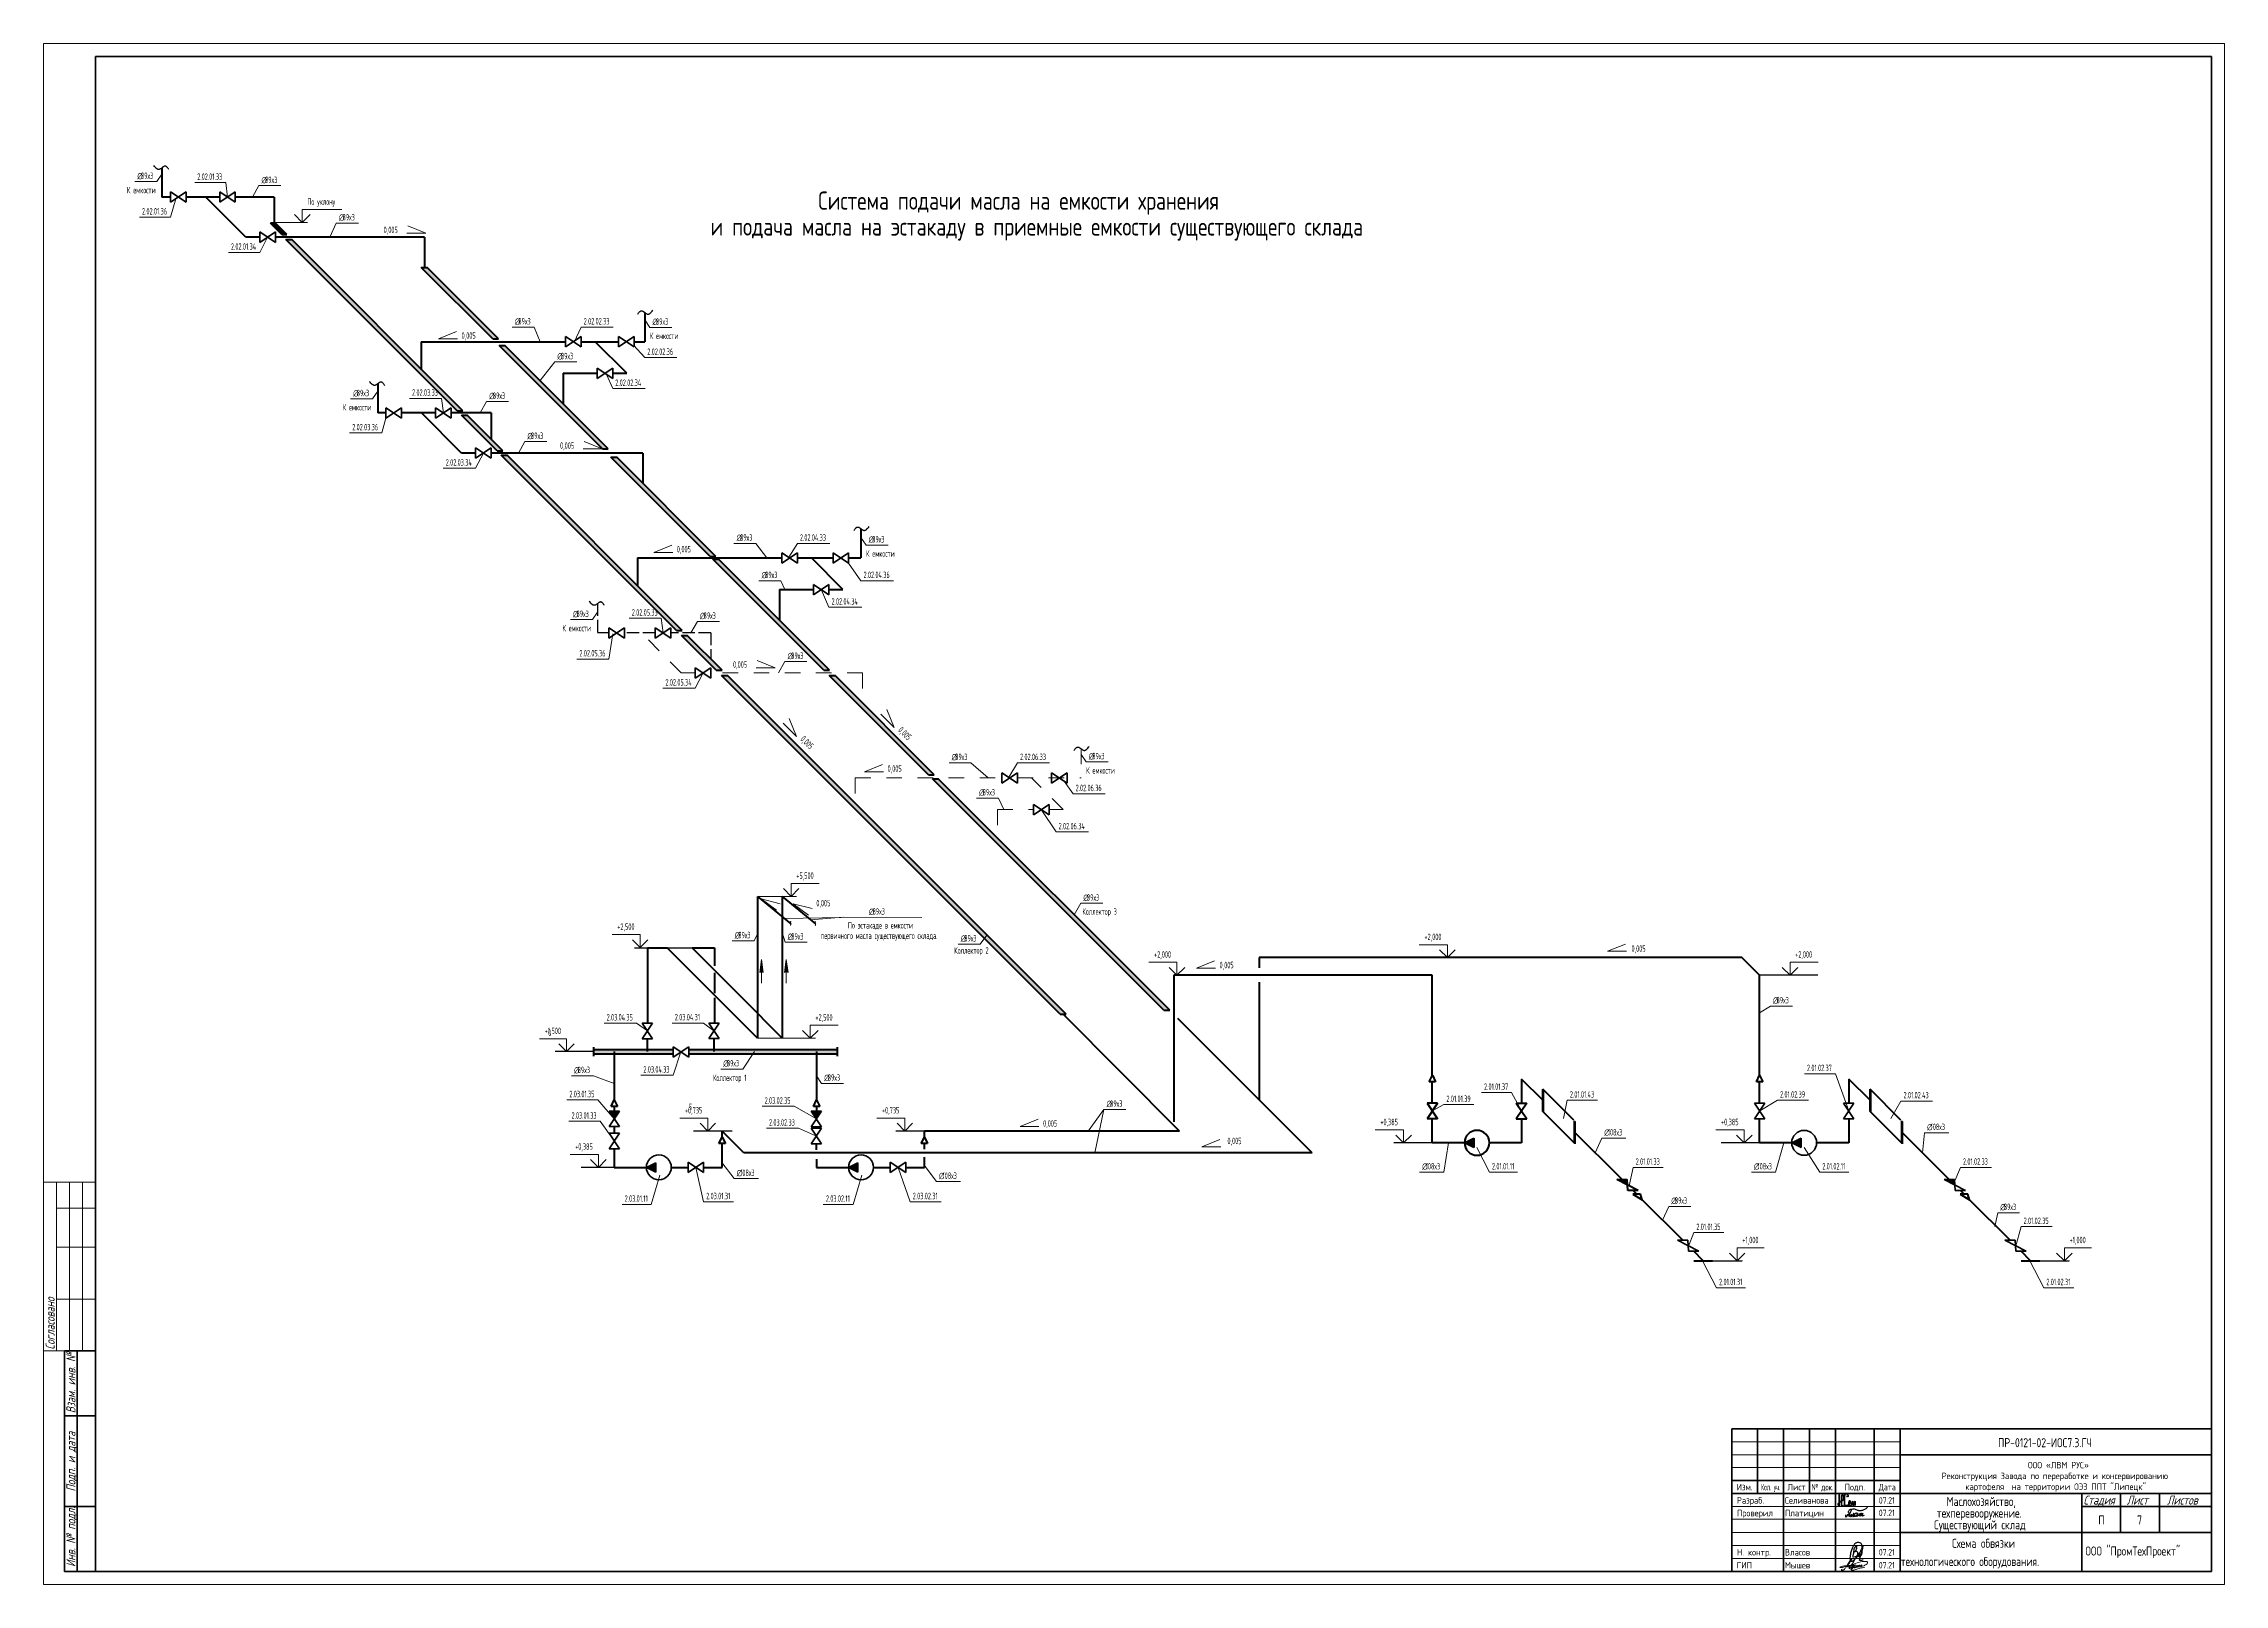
# Model space of a CAD drawing. Header units: millimetres. Extents: x -2281 to 5887, y 0 to 4166.
# Drawn here: x 5046 to 5887, y 0 to 594 of the extents above; entities that cross this region are included whole.
import ezdxf
from ezdxf.enums import TextEntityAlignment as Align

# ---------------------------------------------------------------- set-up
doc = ezdxf.new("R2010")
doc.units = ezdxf.units.MM
for name, pattern in [('K5LT32777', [0]), ('K5LT32781', [0]), ('K5LT32783', [0]), ('K5LT32784', [0]), ('K5LT32786', [0]), ('K5LT32794', [0]), ('K5LT32797', [0]), ('K5LT32799', [0]), ('K5LT32801', [0]), ('K5LT32808', [0]), ('K5LT32823', [0]), ('K5LT32852', [6.25, 4.75, -1.5]), ('K5LT32889', [11.999999, 6, -6]), ('K5LT_BASIC', [0]), ('K5LT_THIN', [0]), ('K5LT_THIN_INCLUDED_TO_HATCHING', [0]), ('СПЛОШНАЯ', [1089000000.0, 99000000.0, 990000000.0])]:
    doc.linetypes.add(name, pattern=pattern)
doc.layers.add('Системный слой', color=7, linetype='Continuous')
doc.styles.add('KTEXTSTYLE', font='GOST_AU.SHX', dxfattribs={"width": 0.96, "height": 5})
doc.styles.add('ГОСТ 2.304', font='CS_Gost2304.shx')

msp = doc.modelspace()

# ---------------------------------------------------------------- texts
at = {"color": 7, "char_height": 2.5, "attachment_point": 1, "rotation": 90, "style": 'KTEXTSTYLE'}
for s, insert in [('\\H3.5;\\W0.965;\\Q15;\\Q15;Согласовано', (5046.77333, 90.5)), ('\\H3.5;\\W0.965;\\Q15;\\Q15;Взам. инв. №', (5054.77333, 65.98201)), ('\\H3.5;\\W0.965;\\Q15;\\Q15;Подп. и дата', (5054.77333, 35.7968)), ('\\H3.5;\\W0.965;\\Q15;\\Q15;Инв. № подл.', (5054.77333, 6.71162))]:
    msp.add_mtext(s, dxfattribs=dict(at, insert=insert))
at = {"color": 7, "attachment_point": 1, "style": 'KTEXTSTYLE'}
for s, insert, char_height in [('\\H3.5;\\W0.965;\\Q15;\\Q0;\\H2.50; ', (5821.2724, 42.06132), 2.5), ('\\H3.5;\\W0.965;\\Q15;\\Q0;7', (5853.34245, 26.57668), 2.5), ('\\H3.5;\\W0.965;\\Q15;\\Q0;\\H2.50; ', (5697.5, 23.72564), 2.5), ('\\H3.5;\\W0.965;\\Q15;\\Q0;Схема обвязки', (5781.95182, 17.57668), 2.5), ('\\H3.5;\\W0.965;\\Q15;\\Q15;\\H2.50; ', (5697.5, 8.63334), 2.5), ('\\H3.5;\\W0.965;\\Q15;\\Q0;\\W0.945; технологического оборудования.', (5760.48992, 10.57668), 2)]:
    msp.add_mtext(s, dxfattribs=dict(at, insert=insert, char_height=char_height))
at = {"layer": 'Системный слой', "color": 7, "char_height": 2.5, "attachment_point": 1, "style": 'KTEXTSTYLE'}
for s, insert in [('\\H3.5;\\W0.965;\\Q15;\\Q0;\\W0.715;\\H2.50;К емкости', (5078.13589, 538.79758)), ('\\H3.5;\\W0.965;\\Q15;\\Q0;\\W0.715;\\H2.50;К емкости', (5279.77587, 482.60451)), ('\\H3.5;\\W0.965;\\Q15;\\Q0;\\W0.715;\\H2.50;К емкости', (5161.36409, 455.06369)), ('\\H3.5;\\W0.965;\\Q15;\\Q0;\\W0.715;\\H2.50;0,005', (5245.16194, 440.29054)), ('\\H3.5;\\W0.965;\\Q15;\\Q0;\\W0.715;\\H2.50;0,005', (5290.19276, 400.35218)), ('\\H3.5;\\W0.965;\\Q15;\\Q0;\\W0.715;\\H2.50;К емкости', (5363.16084, 398.65223)), ('\\H3.5;\\W0.965;\\Q15;\\Q0;\\W0.715;\\H2.50;К емкости', (5246.09977, 369.93047)), ('\\H3.5;\\W0.965;\\Q15;\\Q0;\\W0.715;\\H2.50;0,005', (5311.86624, 355.87481)), ('\\H3.5;\\W0.965;\\Q15;\\Q0;\\W0.715;\\H2.50;0,005', (5371.47769, 315.75327)), ('\\H3.5;\\W0.965;\\Q15;\\Q0;\\W0.715;\\H2.50;К емкости', (5448.05191, 315.06509)), ('\\H3.5;\\W0.965;\\Q15;\\Q0;\\W0.715;\\H2.50;0,005', (5343.98979, 263.89141)), ('\\H3.5;\\W0.965;\\Q15;\\Q0;\\W0.715;\\H2.50;∅', (5364.30526, 260.68331)), ('\\H3.5;\\W0.965;\\Q15;\\Q0;\\W0.715;\\H2.50;89х3', (5365.62818, 260.68331)), ('\\H3.5;\\W0.965;\\Q15;\\Q0;\\W0.715;\\H2.50;Коллектор 3', (5446.5932, 260.63445)), ('\\H3.5;\\W0.965;\\Q15;\\Q0;\\W0.715;\\H2.50;Коллектор 2', (5397.15618, 245.65721)), ('\\H3.5;\\W0.965;\\Q15;\\Q0;\\W0.715;\\H2.50;0,005', (5658.3643, 246.37049)), ('\\H3.5;\\W0.965;\\Q15;\\Q0;\\W0.715;\\H2.50;0,005', (5499.49552, 240.01902)), ('\\H3.5;\\W0.965;\\Q15;\\Q0;\\W0.665;\\H2.50;0', (5240.5673, 214.02233)), ('\\H3.5;\\W0.965;\\Q15;\\Q0;\\W0.715;\\H2.50;Коллектор 1', (5304.14616, 196.58687)), ('\\H3.5;\\W0.965;\\Q15;\\Q0;\\W0.665;\\H2.50;5', (5294.88641, 185.33656)), ('\\H3.5;\\W0.965;\\Q15;\\Q0;\\W0.715;\\H2.50;0,005', (5431.45351, 178.97277)), ('\\H3.5;\\W0.965;\\Q15;\\Q0;\\W0.715;\\H2.50;0,005', (5502.53532, 172.20846))]:
    msp.add_mtext(s, dxfattribs=dict(at, insert=insert))
at = {"layer": 'Системный слой', "color": 7, "char_height": 2.5, "attachment_point": 1, "rotation": 315.12097628, "style": 'KTEXTSTYLE'}
for insert in [(5377.10961, 330.84689), (5339.39274, 327.37436)]:
    msp.add_mtext('\\H3.5;\\W0.965;\\Q15;\\Q0;\\W0.715;\\H2.50;0,005', dxfattribs=dict(at, insert=insert))

# ---------------------------------------------------------------- blocks, each defined once
blk = doc.blocks.new('U986')
at = {"layer": 'Системный слой', "color": 7, "linetype": 'K5LT_THIN_INCLUDED_TO_HATCHING', "lineweight": 13}
for p, q in [((5343.55, 255.26), (5343.54, 255.18)), ((5343.54, 255.18), (5343.54, 255.1)), ((5343.54, 255.1), (5343.55, 255.02)), ((5343.57, 255.34), (5343.55, 255.26)), ((5343.55, 255.02), (5343.56, 254.94)), ((5343.56, 254.94), (5343.58, 254.86)), ((5343.59, 254.06), (5343.56, 253.98)), ((5343.59, 255.42), (5343.57, 255.34)), ((5343.58, 254.86), (5343.6, 254.78)), ((5343.62, 255.5), (5343.59, 255.42)), ((5343.62, 254.14), (5343.59, 254.06)), ((5343.6, 254.78), (5343.62, 254.7)), ((5343.65, 255.58), (5343.62, 255.5)), ((5343.62, 254.7), (5343.64, 254.62)), ((5343.64, 254.22), (5343.62, 254.14)), ((5343.64, 254.62), (5343.65, 254.54)), ((5343.65, 254.3), (5343.64, 254.22)), ((5343.65, 254.54), (5343.66, 254.46)), ((5343.66, 254.38), (5343.65, 254.3)), ((5343.66, 254.46), (5343.66, 254.38))]:
    blk.add_line(p, q, dxfattribs=at)
blk = doc.blocks.new('U987')
at = {"layer": 'Системный слой', "color": 7, "linetype": 'K5LT_THIN_INCLUDED_TO_HATCHING', "lineweight": 13}
for p, q in [((5334.03, 255.34), (5334.02, 255.26)), ((5334.02, 255.26), (5334.02, 255.18)), ((5334.02, 255.18), (5334.03, 255.1)), ((5334.05, 255.42), (5334.03, 255.34)), ((5334.03, 255.1), (5334.04, 255.02)), ((5334.04, 255.02), (5334.06, 254.94)), ((5334.07, 254.14), (5334.04, 254.06)), ((5334.07, 255.5), (5334.05, 255.42)), ((5334.06, 254.94), (5334.08, 254.86)), ((5334.1, 255.58), (5334.07, 255.5)), ((5334.09, 254.22), (5334.07, 254.14)), ((5334.08, 254.86), (5334.1, 254.78)), ((5334.12, 254.29), (5334.09, 254.22)), ((5334.13, 255.66), (5334.1, 255.58)), ((5334.1, 254.78), (5334.12, 254.7)), ((5334.12, 254.7), (5334.13, 254.61)), ((5334.13, 254.37), (5334.12, 254.29)), ((5334.13, 254.61), (5334.14, 254.53)), ((5334.14, 254.45), (5334.13, 254.37)), ((5334.14, 254.53), (5334.14, 254.45))]:
    blk.add_line(p, q, dxfattribs=at)
blk = doc.blocks.new('U988')
at = {"layer": 'Системный слой', "color": 7, "linetype": 'K5LT32786', "lineweight": 18}
for p, q in [((5649.07, 244.06), (5656.04, 246.88)), ((5656.38, 244.06), (5649.07, 244.06))]:
    blk.add_line(p, q, dxfattribs=at)
blk = doc.blocks.new('U989')
at = {"layer": 'Системный слой', "color": 200, "linetype": 'K5LT32784', "lineweight": 50, "true_color": 0xbf00ff}
for p, q in [((5277.81, 490.34), (5277.81, 479.07)), ((5253.28, 479.07), (5267.76, 479.07)), ((5270.86, 466.89), (5258.69, 479.07)), ((5273.76, 479.07), (5277.82, 479.07)), ((5246.34, 466.89), (5259.46, 466.89)), ((5246.34, 466.89), (5246.34, 455.17)), ((5265.46, 466.89), (5270.86, 466.89))]:
    blk.add_line(p, q, dxfattribs=at)
at = {"layer": 'Системный слой', "color": 211, "linetype": 'K5LT32799', "lineweight": 35, "true_color": 0xff7fff}
for p, q in [((5253.28, 481.07), (5247.28, 477.07)), ((5253.28, 477.07), (5247.28, 481.07)), ((5247.28, 477.07), (5247.28, 481.07)), ((5253.28, 477.07), (5253.28, 481.07)), ((5265.46, 468.89), (5259.46, 464.89)), ((5265.46, 464.89), (5259.46, 468.89)), ((5259.46, 464.89), (5259.46, 468.89)), ((5265.46, 464.89), (5265.46, 468.89))]:
    blk.add_line(p, q, dxfattribs=at)
at = {"layer": 'Системный слой', "color": 211, "linetype": 'K5LT32783', "lineweight": 50, "true_color": 0xff7fff}
for q in [(5247.28, 479.07), (5191.66, 468.27)]:
    blk.add_line((5191.66, 479.07), q, dxfattribs=at)
at = {"layer": 'Системный слой', "color": 7, "linetype": 'K5LT32777', "lineweight": 25}
blk.add_open_spline([(5275.11, 489.71), (5275.34, 490.02), (5275.61, 490.42), (5276, 490.77), (5276.14, 490.87), (5276.25, 490.93), (5276.35, 490.97), (5276.45, 490.99), (5276.54, 491), (5276.62, 491), (5276.72, 490.99), (5276.82, 490.96), (5276.95, 490.92), (5277.1, 490.84), (5277.29, 490.73), (5277.56, 490.54), (5277.89, 490.28), (5278.24, 490.02), (5278.53, 489.84), (5278.75, 489.76), (5278.89, 489.72), (5279.01, 489.7), (5279.12, 489.7), (5279.23, 489.72), (5279.35, 489.75), (5279.48, 489.79), (5279.61, 489.86), (5279.77, 489.96), (5279.94, 490.1), (5280.16, 490.3), (5280.51, 490.67), (5280.76, 490.99), (5280.94, 491.21)], degree=3, knots=[0, 0, 0, 0, 5.153283, 6.125718, 6.813779, 7.362558, 7.827671, 8.240538, 8.622095, 8.993333, 9.394896, 9.858889, 10.421893, 11.119247, 12.046709, 13.360503, 15.412215, 17.425726, 19.075211, 19.8887, 20.483094, 20.987036, 21.460478, 21.950422, 22.473863, 23.050594, 23.70675, 24.479033, 25.424402, 26.645333, 28.348613, 32, 32, 32, 32], dxfattribs=at)
blk = doc.blocks.new('U990')
at = {"layer": 'Системный слой', "color": 6, "linetype": 'K5LT32889', "lineweight": 5, "true_color": 0xff00ff}
for p, q in [((5446.09, 322.16), (5446.09, 310.89)), ((5358.99, 310.89), (5415.56, 310.89)), ((5358.99, 310.89), (5358.99, 301.09)), ((5421.56, 310.89), (5446.09, 310.89)), ((5439.14, 298.72), (5426.96, 310.89)), ((5413.82, 298.71), (5427.73, 298.71)), ((5413.82, 298.71), (5413.82, 286.99)), ((5433.73, 298.72), (5439.14, 298.72))]:
    blk.add_line(p, q, dxfattribs=at)
at = {"layer": 'Системный слой', "color": 200, "linetype": 'K5LT32808', "lineweight": 35, "true_color": 0xbf00ff}
for p, q in [((5421.56, 312.89), (5415.56, 308.89)), ((5421.56, 308.89), (5415.56, 312.89)), ((5415.56, 308.89), (5415.56, 312.89)), ((5421.56, 308.89), (5421.56, 312.89))]:
    blk.add_line(p, q, dxfattribs=at)
at = {"layer": 'Системный слой', "color": 211, "linetype": 'K5LT32799', "lineweight": 35, "true_color": 0xff7fff}
for p, q in [((5433.73, 300.72), (5427.73, 296.72)), ((5433.73, 296.72), (5427.73, 300.72)), ((5427.73, 296.72), (5427.73, 300.72)), ((5433.73, 296.72), (5433.73, 300.72))]:
    blk.add_line(p, q, dxfattribs=at)
at = {"layer": 'Системный слой', "color": 7, "linetype": 'K5LT32777', "lineweight": 25}
blk.add_open_spline([(5443.38, 321.53), (5443.62, 321.84), (5443.88, 322.24), (5444.27, 322.59), (5444.41, 322.69), (5444.53, 322.75), (5444.63, 322.79), (5444.72, 322.81), (5444.81, 322.82), (5444.9, 322.82), (5444.99, 322.81), (5445.1, 322.78), (5445.22, 322.74), (5445.38, 322.66), (5445.57, 322.55), (5445.84, 322.36), (5446.16, 322.11), (5446.51, 321.84), (5446.81, 321.67), (5447.02, 321.58), (5447.16, 321.54), (5447.28, 321.52), (5447.4, 321.52), (5447.51, 321.54), (5447.63, 321.57), (5447.75, 321.61), (5447.89, 321.68), (5448.04, 321.78), (5448.22, 321.92), (5448.44, 322.12), (5448.78, 322.49), (5449.04, 322.81), (5449.21, 323.03)], degree=3, knots=[0, 0, 0, 0, 5.153283, 6.125718, 6.813779, 7.362558, 7.827671, 8.240538, 8.622095, 8.993333, 9.394896, 9.858889, 10.421893, 11.119247, 12.046709, 13.360503, 15.412215, 17.425726, 19.075211, 19.8887, 20.483094, 20.987036, 21.460478, 21.950422, 22.473863, 23.050594, 23.70675, 24.479033, 25.424402, 26.645333, 28.348613, 32, 32, 32, 32], dxfattribs=at)
blk = doc.blocks.new('U991')
at = {"layer": 'Системный слой', "color": 211, "linetype": 'K5LT32783', "lineweight": 50, "true_color": 0xff7fff}
for p, q in [((5091.61, 546.11), (5091.61, 534.83)), ((5094.94, 534.83), (5091.6, 534.83)), ((5113.93, 534.83), (5100.94, 534.83)), ((5134.86, 534.83), (5119.93, 534.83)), ((5134.86, 534.83), (5134.86, 524.75))]:
    blk.add_line(p, q, dxfattribs=at)
at = {"layer": 'Системный слой', "color": 200, "linetype": 'K5LT32784', "lineweight": 50, "true_color": 0xbf00ff}
for p, q in [((5123.96, 519.39), (5108.52, 534.83)), ((5129.37, 519.39), (5123.96, 519.39)), ((5192.9, 519.39), (5135.37, 519.39)), ((5192.9, 519.39), (5192.9, 507.67))]:
    blk.add_line(p, q, dxfattribs=at)
at = {"layer": 'Системный слой', "color": 211, "linetype": 'K5LT32799', "lineweight": 35, "true_color": 0xff7fff}
for p, q in [((5113.93, 536.83), (5119.93, 532.83)), ((5113.93, 532.83), (5113.93, 536.83)), ((5113.93, 532.83), (5119.93, 536.83)), ((5119.93, 532.83), (5119.93, 536.83))]:
    blk.add_line(p, q, dxfattribs=at)
at = {"layer": 'Системный слой', "color": 191, "linetype": 'K5LT32797', "lineweight": 35, "true_color": 0xbf7fff}
for p, q in [((5129.37, 521.39), (5135.37, 517.39)), ((5129.37, 517.39), (5129.37, 521.39)), ((5129.37, 517.39), (5135.37, 521.39)), ((5135.37, 517.39), (5135.37, 521.39))]:
    blk.add_line(p, q, dxfattribs=at)
at = {"layer": 'Системный слой', "color": 7, "linetype": 'K5LT32777', "lineweight": 25}
blk.add_open_spline([(5094.31, 545.48), (5094.08, 545.79), (5093.81, 546.19), (5093.42, 546.53), (5093.28, 546.63), (5093.17, 546.69), (5093.07, 546.73), (5092.97, 546.76), (5092.89, 546.77), (5092.8, 546.77), (5092.7, 546.75), (5092.6, 546.73), (5092.47, 546.68), (5092.32, 546.61), (5092.13, 546.49), (5091.86, 546.3), (5091.54, 546.05), (5091.19, 545.79), (5090.89, 545.61), (5090.68, 545.52), (5090.53, 545.48), (5090.41, 545.47), (5090.3, 545.47), (5090.19, 545.48), (5090.07, 545.51), (5089.94, 545.56), (5089.81, 545.63), (5089.65, 545.73), (5089.48, 545.86), (5089.26, 546.07), (5088.92, 546.43), (5088.66, 546.76), (5088.49, 546.97)], degree=3, knots=[0, 0, 0, 0, 5.153283, 6.125718, 6.813779, 7.362558, 7.827671, 8.240538, 8.622095, 8.993333, 9.394896, 9.858889, 10.421893, 11.119247, 12.046709, 13.360503, 15.412215, 17.425726, 19.075211, 19.8887, 20.483094, 20.987036, 21.460478, 21.950422, 22.473863, 23.050594, 23.70675, 24.479033, 25.424402, 26.645333, 28.348613, 32, 32, 32, 32], dxfattribs=at)
blk = doc.blocks.new('U992')
at = {"layer": 'Системный слой', "color": 211, "linetype": 'K5LT32783', "lineweight": 50, "true_color": 0xff7fff}
for p, q in [((5174.84, 462.88), (5174.84, 451.61)), ((5177.95, 451.61), (5174.83, 451.61)), ((5197.15, 451.61), (5183.95, 451.61)), ((5218.59, 451.61), (5203.15, 451.61)), ((5218.59, 451.61), (5218.59, 441.53))]:
    blk.add_line(p, q, dxfattribs=at)
at = {"layer": 'Системный слой', "color": 200, "linetype": 'K5LT32784', "lineweight": 50, "true_color": 0xbf00ff}
for p, q in [((5207.19, 436.17), (5191.75, 451.61)), ((5212.59, 436.17), (5207.19, 436.17)), ((5277.13, 436.17), (5218.59, 436.17)), ((5277.13, 436.17), (5277.13, 424.45))]:
    blk.add_line(p, q, dxfattribs=at)
at = {"layer": 'Системный слой', "color": 211, "linetype": 'K5LT32799', "lineweight": 35, "true_color": 0xff7fff}
for p, q in [((5197.15, 453.61), (5203.15, 449.61)), ((5197.15, 449.61), (5197.15, 453.61)), ((5197.15, 449.61), (5203.15, 453.61)), ((5203.15, 449.61), (5203.15, 453.61))]:
    blk.add_line(p, q, dxfattribs=at)
at = {"layer": 'Системный слой', "color": 200, "linetype": 'K5LT32808', "lineweight": 35, "true_color": 0xbf00ff}
for p, q in [((5212.59, 438.17), (5218.59, 434.17)), ((5212.59, 434.17), (5212.59, 438.17)), ((5212.59, 434.17), (5218.59, 438.17)), ((5218.59, 434.17), (5218.59, 438.17))]:
    blk.add_line(p, q, dxfattribs=at)
at = {"layer": 'Системный слой', "color": 7, "linetype": 'K5LT32777', "lineweight": 25}
blk.add_open_spline([(5177.54, 462.25), (5177.31, 462.56), (5177.04, 462.96), (5176.65, 463.31), (5176.51, 463.41), (5176.4, 463.47), (5176.3, 463.51), (5176.2, 463.53), (5176.11, 463.54), (5176.02, 463.54), (5175.93, 463.53), (5175.82, 463.5), (5175.7, 463.46), (5175.55, 463.38), (5175.36, 463.27), (5175.09, 463.08), (5174.76, 462.82), (5174.41, 462.56), (5174.12, 462.38), (5173.9, 462.29), (5173.76, 462.26), (5173.64, 462.24), (5173.53, 462.24), (5173.42, 462.26), (5173.3, 462.29), (5173.17, 462.33), (5173.04, 462.4), (5172.88, 462.5), (5172.7, 462.64), (5172.49, 462.84), (5172.14, 463.21), (5171.89, 463.53), (5171.71, 463.75)], degree=3, knots=[0, 0, 0, 0, 5.153283, 6.125718, 6.813779, 7.362558, 7.827671, 8.240538, 8.622095, 8.993333, 9.394896, 9.858889, 10.421893, 11.119247, 12.046709, 13.360503, 15.412215, 17.425726, 19.075211, 19.8887, 20.483094, 20.987036, 21.460478, 21.950422, 22.473863, 23.050594, 23.70675, 24.479033, 25.424402, 26.645333, 28.348613, 32, 32, 32, 32], dxfattribs=at)
blk = doc.blocks.new('U993')
at = {"layer": 'Системный слой', "color": 6, "linetype": 'K5LT32852', "lineweight": 25, "true_color": 0xff00ff}
for p, q in [((5259.57, 378.09), (5259.57, 366.81)), ((5264.02, 366.81), (5259.57, 366.81)), ((5281.89, 366.82), (5270.02, 366.81)), ((5303.33, 366.81), (5287.89, 366.81)), ((5303.33, 366.81), (5303.33, 356.73))]:
    blk.add_line(p, q, dxfattribs=at)
at = {"layer": 'Системный слой', "color": 200, "linetype": 'K5LT32808', "lineweight": 35, "true_color": 0xbf00ff}
for p, q in [((5264.02, 368.81), (5270.02, 364.81)), ((5264.02, 364.81), (5264.02, 368.81)), ((5264.02, 364.81), (5270.02, 368.81)), ((5270.02, 364.81), (5270.02, 368.81)), ((5281.89, 368.82), (5287.89, 364.82)), ((5281.89, 364.82), (5281.89, 368.82)), ((5281.89, 364.82), (5287.89, 368.82)), ((5287.89, 364.82), (5287.89, 368.82))]:
    blk.add_line(p, q, dxfattribs=at)
at = {"layer": 'Системный слой', "color": 6, "linetype": 'K5LT32889', "lineweight": 5, "true_color": 0xff00ff}
for p, q in [((5291.93, 351.37), (5276.49, 366.82)), ((5297.33, 351.37), (5291.93, 351.37)), ((5361.86, 351.37), (5303.33, 351.37)), ((5361.86, 351.37), (5361.86, 339.65))]:
    blk.add_line(p, q, dxfattribs=at)
at = {"layer": 'Системный слой', "color": 211, "linetype": 'K5LT32799', "lineweight": 35, "true_color": 0xff7fff}
for p, q in [((5297.33, 353.37), (5303.33, 349.37)), ((5297.33, 349.37), (5297.33, 353.37)), ((5297.33, 349.37), (5303.33, 353.37)), ((5303.33, 349.37), (5303.33, 353.37))]:
    blk.add_line(p, q, dxfattribs=at)
at = {"layer": 'Системный слой', "color": 7, "linetype": 'K5LT32777', "lineweight": 25}
blk.add_open_spline([(5262.28, 377.46), (5262.04, 377.77), (5261.78, 378.17), (5261.39, 378.52), (5261.25, 378.61), (5261.13, 378.67), (5261.03, 378.71), (5260.94, 378.74), (5260.85, 378.75), (5260.76, 378.75), (5260.67, 378.73), (5260.56, 378.71), (5260.44, 378.66), (5260.29, 378.59), (5260.09, 378.47), (5259.82, 378.28), (5259.5, 378.03), (5259.15, 377.77), (5258.86, 377.59), (5258.64, 377.5), (5258.5, 377.46), (5258.38, 377.45), (5258.27, 377.45), (5258.15, 377.46), (5258.03, 377.49), (5257.91, 377.54), (5257.77, 377.61), (5257.62, 377.71), (5257.44, 377.85), (5257.22, 378.05), (5256.88, 378.42), (5256.62, 378.74), (5256.45, 378.95)], degree=3, knots=[0, 0, 0, 0, 5.153283, 6.125718, 6.813779, 7.362558, 7.827671, 8.240538, 8.622095, 8.993333, 9.394896, 9.858889, 10.421893, 11.119247, 12.046709, 13.360503, 15.412215, 17.425726, 19.075211, 19.8887, 20.483094, 20.987036, 21.460478, 21.950422, 22.473863, 23.050594, 23.70675, 24.479033, 25.424402, 26.645333, 28.348613, 32, 32, 32, 32], dxfattribs=at)
blk = doc.blocks.new('U994')
at = {"layer": 'Системный слой', "color": 200, "linetype": 'K5LT32784', "lineweight": 50, "true_color": 0xbf00ff}
for p, q in [((5361.2, 406.98), (5361.2, 395.7)), ((5336.67, 395.7), (5350.43, 395.7)), ((5354.25, 383.53), (5342.08, 395.7)), ((5356.43, 395.7), (5361.21, 395.7)), ((5329.73, 383.53), (5342.85, 383.53)), ((5329.73, 383.53), (5329.73, 371.81)), ((5348.85, 383.53), (5354.25, 383.53))]:
    blk.add_line(p, q, dxfattribs=at)
at = {"layer": 'Системный слой', "color": 211, "linetype": 'K5LT32783', "lineweight": 50, "true_color": 0xff7fff}
for q in [(5330.67, 395.7), (5275.05, 384.9)]:
    blk.add_line((5275.05, 395.7), q, dxfattribs=at)
at = {"layer": 'Системный слой', "color": 211, "linetype": 'K5LT32799', "lineweight": 35, "true_color": 0xff7fff}
for p, q in [((5336.67, 397.7), (5330.67, 393.7)), ((5336.67, 393.7), (5330.67, 397.7)), ((5330.67, 393.7), (5330.67, 397.7)), ((5336.67, 393.7), (5336.67, 397.7)), ((5348.85, 385.53), (5342.85, 381.53)), ((5348.85, 381.53), (5342.85, 385.53)), ((5342.85, 381.53), (5342.85, 385.53)), ((5348.85, 381.53), (5348.85, 385.53))]:
    blk.add_line(p, q, dxfattribs=at)
at = {"layer": 'Системный слой', "color": 7, "linetype": 'K5LT32777', "lineweight": 25}
blk.add_open_spline([(5358.5, 406.35), (5358.74, 406.66), (5359, 407.06), (5359.39, 407.4), (5359.53, 407.5), (5359.64, 407.56), (5359.74, 407.6), (5359.84, 407.63), (5359.93, 407.64), (5360.02, 407.64), (5360.11, 407.62), (5360.22, 407.6), (5360.34, 407.55), (5360.49, 407.48), (5360.68, 407.36), (5360.95, 407.17), (5361.28, 406.92), (5361.63, 406.66), (5361.92, 406.48), (5362.14, 406.39), (5362.28, 406.35), (5362.4, 406.34), (5362.51, 406.34), (5362.62, 406.35), (5362.74, 406.38), (5362.87, 406.43), (5363.01, 406.5), (5363.16, 406.6), (5363.34, 406.74), (5363.55, 406.94), (5363.9, 407.3), (5364.15, 407.63), (5364.33, 407.84)], degree=3, knots=[0, 0, 0, 0, 5.153283, 6.125718, 6.813779, 7.362558, 7.827671, 8.240538, 8.622095, 8.993333, 9.394896, 9.858889, 10.421893, 11.119247, 12.046709, 13.360503, 15.412215, 17.425726, 19.075211, 19.8887, 20.483094, 20.987036, 21.460478, 21.950422, 22.473863, 23.050594, 23.70675, 24.479033, 25.424402, 26.645333, 28.348613, 32, 32, 32, 32], dxfattribs=at)
blk = doc.blocks.new('U996')
at = {"layer": 'Системный слой', "color": 7, "linetype": 'K5LT32786', "lineweight": 18}
for p, q in [((5198.29, 480.19), (5205.25, 483.01)), ((5205.6, 480.19), (5198.29, 480.19))]:
    blk.add_line(p, q, dxfattribs=at)
blk = doc.blocks.new('U995')
at = {"layer": 'Системный слой'}
blk.add_blockref('U996', (0, 0), dxfattribs=at)
at = {"layer": 'Системный слой', "color": 7, "insert": (5207.19, 482.69), "char_height": 2.5, "attachment_point": 1, "style": 'KTEXTSTYLE'}
blk.add_mtext('\\H3.5;\\W0.965;\\Q15;\\Q0;\\W0.715;\\H2.50;0,005', dxfattribs=at)
blk = doc.blocks.new('U998')
at = {"layer": 'Системный слой', "color": 7, "linetype": 'K5LT32786', "lineweight": 18}
for p, q in [((5193.37, 520.93), (5186.41, 523.75)), ((5186.06, 520.93), (5193.37, 520.93))]:
    blk.add_line(p, q, dxfattribs=at)
blk = doc.blocks.new('U997')
at = {"layer": 'Системный слой'}
blk.add_blockref('U998', (0, 0), dxfattribs=at)
at = {"layer": 'Системный слой', "color": 7, "insert": (5177.13, 523.43), "char_height": 2.5, "attachment_point": 1, "style": 'KTEXTSTYLE'}
blk.add_mtext('\\H3.5;\\W0.965;\\Q15;\\Q0;\\W0.715;\\H2.50;0,005', dxfattribs=at)
blk = doc.blocks.new('U999')
at = {"layer": 'Системный слой', "color": 7, "linetype": 'K5LT32786', "lineweight": 18}
for p, q in [((5254.1, 437.79), (5261.4, 437.79)), ((5261.4, 437.79), (5254.44, 440.61))]:
    blk.add_line(p, q, dxfattribs=at)
blk = doc.blocks.new('U1000')
at = {"layer": 'Системный слой', "color": 7, "linetype": 'K5LT32786', "lineweight": 18}
for p, q in [((5281.29, 397.85), (5288.26, 400.68)), ((5288.6, 397.85), (5281.29, 397.85))]:
    blk.add_line(p, q, dxfattribs=at)
blk = doc.blocks.new('U1001')
at = {"layer": 'Системный слой', "color": 7, "linetype": 'K5LT32786', "lineweight": 18}
for p, q in [((5320.8, 353.37), (5328.11, 353.37)), ((5328.11, 353.37), (5321.15, 356.2))]:
    blk.add_line(p, q, dxfattribs=at)
blk = doc.blocks.new('U1002')
at = {"layer": 'Системный слой', "color": 7, "linetype": 'K5LT32786', "lineweight": 18}
for p, q in [((5362.58, 313.25), (5369.54, 316.08)), ((5369.89, 313.25), (5362.58, 313.25))]:
    blk.add_line(p, q, dxfattribs=at)
blk = doc.blocks.new('U1003')
at = {"layer": 'Системный слой', "color": 7, "linetype": 'K5LT32786', "lineweight": 18}
for p, q in [((5374.04, 330.31), (5371.17, 337.26)), ((5368.92, 335.52), (5374.04, 330.31))]:
    blk.add_line(p, q, dxfattribs=at)
blk = doc.blocks.new('U1004')
at = {"layer": 'Системный слой', "color": 7, "linetype": 'K5LT32786', "lineweight": 18}
for p, q in [((5331.2, 332.05), (5336.32, 326.84)), ((5336.32, 326.84), (5333.46, 333.78))]:
    blk.add_line(p, q, dxfattribs=at)
blk = doc.blocks.new('U1005')
at = {"layer": 'Системный слой', "color": 7, "linetype": 'K5LT32786', "lineweight": 18}
for p, q in [((5490.6, 237.52), (5497.56, 240.34)), ((5497.9, 237.52), (5490.6, 237.52))]:
    blk.add_line(p, q, dxfattribs=at)
blk = doc.blocks.new('U1006')
at = {"layer": 'Системный слой', "color": 7, "linetype": 'K5LT32786', "lineweight": 18}
for p, q in [((5422.56, 176.47), (5429.52, 179.3)), ((5429.86, 176.47), (5422.56, 176.47))]:
    blk.add_line(p, q, dxfattribs=at)
blk = doc.blocks.new('U1007')
at = {"layer": 'Системный слой', "color": 7, "linetype": 'K5LT32786', "lineweight": 18}
for p, q in [((5492.64, 168.71), (5499.6, 171.53)), ((5499.94, 168.71), (5492.64, 168.71))]:
    blk.add_line(p, q, dxfattribs=at)
blk = doc.blocks.new('U1008')
at = {"layer": 'Системный слой', "color": 7, "linetype": 'K5LT32786', "lineweight": 18}
for p, q in [((5340.96, 258.04), (5335.09, 262.39)), ((5335.09, 262.39), (5342.37, 260.51))]:
    blk.add_line(p, q, dxfattribs=at)
blk = doc.blocks.new('U1009')
at = {"layer": 'Системный слой', "color": 7, "linetype": 'K5LT32786', "lineweight": 18}
for p, q in [((5328.59, 259.96), (5322.73, 264.31)), ((5322.73, 264.31), (5330, 262.43))]:
    blk.add_line(p, q, dxfattribs=at)
blk = doc.blocks.new('U1010')
at = {"layer": 'Системный слой', "color": 7, "linetype": 'K5LT_THIN', "lineweight": 13}
for p, q in [((5696.1, 127.75), (5699.1, 124.75)), ((5699.1, 124.75), (5699.1, 129.75)), ((5699.1, 129.75), (5709.52, 129.75)), ((5699.1, 124.75), (5702.1, 127.75)), ((5694.62, 124.75), (5701.1, 124.75))]:
    blk.add_line(p, q, dxfattribs=at)
at = {"layer": 'Системный слой', "color": 7, "insert": (5701.1, 134.02), "char_height": 2.5, "attachment_point": 1, "style": 'KTEXTSTYLE'}
blk.add_mtext('\\H3.5;\\W0.965;\\Q15;\\Q0;\\W0.715;\\H2.50;+1,000', dxfattribs=at)
blk = doc.blocks.new('U1011')
at = {"layer": 'Системный слой', "color": 7, "linetype": 'K5LT_THIN', "lineweight": 13}
for q in [(5685.8, 124.75), (5702.34, 114.35)]:
    blk.add_line((5691.14, 114.35), q, dxfattribs=at)
at = {"layer": 'Системный слой', "color": 7, "insert": (5692.14, 117.85), "char_height": 2.5, "attachment_point": 1, "style": 'KTEXTSTYLE'}
blk.add_mtext('\\H3.5;\\W0.965;\\Q15;\\Q0;\\W0.715;\\H2.50;2.01.01.31', dxfattribs=at)
blk = doc.blocks.new('U1012')
at = {"layer": 'Системный слой', "color": 7, "linetype": 'K5LT_THIN', "lineweight": 13}
for q in [(5680.21, 129.99), (5693.96, 135.61)]:
    blk.add_line((5682.37, 135.61), q, dxfattribs=at)
at = {"layer": 'Системный слой', "color": 7, "insert": (5683.37, 139.11), "char_height": 2.5, "attachment_point": 1, "style": 'KTEXTSTYLE'}
blk.add_mtext('\\H3.5;\\W0.965;\\Q15;\\Q0;\\W0.715;\\H2.50;2.01.01.35', dxfattribs=at)
blk = doc.blocks.new('U1013')
at = {"layer": 'Системный слой', "color": 7, "linetype": 'K5LT_THIN', "lineweight": 13}
for q in [(5657.42, 153.62), (5670.57, 160.77)]:
    blk.add_line((5658.97, 160.77), q, dxfattribs=at)
at = {"layer": 'Системный слой', "color": 7, "insert": (5659.97, 164.27), "char_height": 2.5, "attachment_point": 1, "style": 'KTEXTSTYLE'}
blk.add_mtext('\\H3.5;\\W0.965;\\Q15;\\Q0;\\W0.715;\\H2.50;2.01.01.33', dxfattribs=at)
blk = doc.blocks.new('U1014')
at = {"layer": 'Системный слой', "color": 7, "linetype": 'K5LT_THIN', "lineweight": 13}
for q in [(5644.41, 166.36), (5656.21, 172.03)]:
    blk.add_line((5646.87, 172.03), q, dxfattribs=at)
at = {"layer": 'Системный слой', "color": 7, "char_height": 2.5, "attachment_point": 1, "style": 'KTEXTSTYLE'}
for s, insert in [('\\H3.5;\\W0.965;\\Q15;\\Q0;\\W0.715;\\H2.50;∅', (5647.87, 175.53)), ('\\H3.5;\\W0.965;\\Q15;\\Q0;\\W0.715;\\H2.50;108х3', (5649.19, 175.53))]:
    blk.add_mtext(s, dxfattribs=dict(at, insert=insert))
blk = doc.blocks.new('U1015')
at = {"layer": 'Системный слой', "color": 7, "linetype": 'K5LT_THIN', "lineweight": 13}
for q in [(5632.12, 179.67), (5645.31, 186.63)]:
    blk.add_line((5633.59, 186.63), q, dxfattribs=at)
at = {"layer": 'Системный слой', "color": 7, "insert": (5634.59, 190.13), "char_height": 2.5, "attachment_point": 1, "style": 'KTEXTSTYLE'}
blk.add_mtext('\\H3.5;\\W0.965;\\Q15;\\Q0;\\W0.715;\\H2.50;2.01.01.43', dxfattribs=at)
blk = doc.blocks.new('U1016')
at = {"layer": 'Системный слой', "color": 7, "linetype": 'K5LT_THIN', "lineweight": 13}
for p, q in [((5822.31, 127.75), (5825.31, 124.75)), ((5825.31, 124.75), (5825.31, 129.75)), ((5825.31, 129.75), (5835.72, 129.75)), ((5825.31, 124.75), (5828.31, 127.75)), ((5820.82, 124.75), (5827.31, 124.75))]:
    blk.add_line(p, q, dxfattribs=at)
at = {"layer": 'Системный слой', "color": 7, "insert": (5827.31, 134.02), "char_height": 2.5, "attachment_point": 1, "style": 'KTEXTSTYLE'}
blk.add_mtext('\\H3.5;\\W0.965;\\Q15;\\Q0;\\W0.715;\\H2.50;+1,000', dxfattribs=at)
blk = doc.blocks.new('U1017')
at = {"layer": 'Системный слой', "color": 7, "linetype": 'K5LT_THIN', "lineweight": 13}
for q in [(5812, 124.75), (5828.94, 114.35)]:
    blk.add_line((5817.35, 114.35), q, dxfattribs=at)
at = {"layer": 'Системный слой', "color": 7, "insert": (5818.35, 117.85), "char_height": 2.5, "attachment_point": 1, "style": 'KTEXTSTYLE'}
blk.add_mtext('\\H3.5;\\W0.965;\\Q15;\\Q0;\\W0.715;\\H2.50;2.01.02.31', dxfattribs=at)
blk = doc.blocks.new('U1018')
at = {"layer": 'Системный слой', "color": 7, "linetype": 'K5LT_THIN', "lineweight": 13}
for q in [(5806.41, 129.99), (5820.56, 137.91)]:
    blk.add_line((5808.57, 137.91), q, dxfattribs=at)
at = {"layer": 'Системный слой', "color": 7, "insert": (5809.57, 141.41), "char_height": 2.5, "attachment_point": 1, "style": 'KTEXTSTYLE'}
blk.add_mtext('\\H3.5;\\W0.965;\\Q15;\\Q0;\\W0.715;\\H2.50;2.01.02.35', dxfattribs=at)
blk = doc.blocks.new('U1019')
at = {"layer": 'Системный слой', "color": 7, "linetype": 'K5LT_THIN', "lineweight": 13}
for q in [(5798.49, 137.91), (5808.05, 143.3)]:
    blk.add_line((5799.57, 143.3), q, dxfattribs=at)
at = {"layer": 'Системный слой', "color": 7, "char_height": 2.5, "attachment_point": 1, "style": 'KTEXTSTYLE'}
for s, insert in [('\\H3.5;\\W0.965;\\Q15;\\Q0;\\W0.715;\\H2.50;∅', (5800.57, 146.8)), ('\\H3.5;\\W0.965;\\Q15;\\Q0;\\W0.715;\\H2.50;89х3', (5801.89, 146.8))]:
    blk.add_mtext(s, dxfattribs=dict(at, insert=insert))
blk = doc.blocks.new('U1020')
at = {"layer": 'Системный слой', "color": 7, "linetype": 'K5LT_THIN', "lineweight": 13}
for q in [(5782.62, 154.62), (5797.17, 160.77)]:
    blk.add_line((5785.18, 160.77), q, dxfattribs=at)
at = {"layer": 'Системный слой', "color": 7, "insert": (5786.18, 164.27), "char_height": 2.5, "attachment_point": 1, "style": 'KTEXTSTYLE'}
blk.add_mtext('\\H3.5;\\W0.965;\\Q15;\\Q0;\\W0.715;\\H2.50;2.01.02.33', dxfattribs=at)
blk = doc.blocks.new('U1021')
at = {"layer": 'Системный слой', "color": 7, "linetype": 'K5LT_THIN', "lineweight": 13}
for q in [(5770.61, 166.36), (5780.7, 174.14)]:
    blk.add_line((5771.35, 174.14), q, dxfattribs=at)
at = {"layer": 'Системный слой', "color": 7, "char_height": 2.5, "attachment_point": 1, "style": 'KTEXTSTYLE'}
for s, insert in [('\\H3.5;\\W0.965;\\Q15;\\Q0;\\W0.715;\\H2.50;∅', (5772.35, 177.64)), ('\\H3.5;\\W0.965;\\Q15;\\Q0;\\W0.715;\\H2.50;108х3', (5773.68, 177.64))]:
    blk.add_mtext(s, dxfattribs=dict(at, insert=insert))
blk = doc.blocks.new('U1022')
at = {"layer": 'Системный слой', "color": 7, "linetype": 'K5LT_THIN', "lineweight": 13}
for q in [(5758.32, 179.67), (5774.39, 186.35)]:
    blk.add_line((5762.27, 186.35), q, dxfattribs=at)
at = {"layer": 'Системный слой', "color": 7, "insert": (5763.27, 189.85), "char_height": 2.5, "attachment_point": 1, "style": 'KTEXTSTYLE'}
blk.add_mtext('\\H3.5;\\W0.965;\\Q15;\\Q0;\\W0.715;\\H2.50;2.01.02.43', dxfattribs=at)
blk = doc.blocks.new('U1023')
at = {"layer": 'Системный слой', "color": 7, "linetype": 'K5LT_THIN', "lineweight": 13}
for q in [(5725.03, 196.87), (5742.14, 182.53)]:
    blk.add_line((5737.01, 196.87), q, dxfattribs=at)
at = {"layer": 'Системный слой', "color": 7, "insert": (5726.03, 200.37), "char_height": 2.5, "attachment_point": 1, "style": 'KTEXTSTYLE'}
blk.add_mtext('\\H3.5;\\W0.965;\\Q15;\\Q0;\\W0.715;\\H2.50;2.01.02.37', dxfattribs=at)
blk = doc.blocks.new('U1024')
at = {"layer": 'Системный слой', "color": 7, "linetype": 'K5LT_THIN', "lineweight": 13}
for p, q in [((5716.5, 237.83), (5719.5, 234.83)), ((5719.5, 234.83), (5719.5, 239.83)), ((5719.5, 239.83), (5730.31, 239.83)), ((5719.5, 234.83), (5722.5, 237.83)), ((5715.01, 234.83), (5721.5, 234.83))]:
    blk.add_line(p, q, dxfattribs=at)
at = {"layer": 'Системный слой', "color": 7, "insert": (5721.5, 244.1), "char_height": 2.5, "attachment_point": 1, "style": 'KTEXTSTYLE'}
blk.add_mtext('\\H3.5;\\W0.965;\\Q15;\\Q0;\\W0.715;\\H2.50;+2,000', dxfattribs=at)
blk = doc.blocks.new('U1025')
at = {"layer": 'Системный слой', "color": 7, "linetype": 'K5LT_THIN', "lineweight": 13}
for q in [(5707.74, 220.39), (5720.39, 222.97)]:
    blk.add_line((5711.91, 222.97), q, dxfattribs=at)
at = {"layer": 'Системный слой', "color": 7, "char_height": 2.5, "attachment_point": 1, "style": 'KTEXTSTYLE'}
for s, insert in [('\\H3.5;\\W0.965;\\Q15;\\Q0;\\W0.715;\\H2.50;∅', (5712.91, 226.47)), ('\\H3.5;\\W0.965;\\Q15;\\Q0;\\W0.715;\\H2.50;89х3', (5714.23, 226.47))]:
    blk.add_mtext(s, dxfattribs=dict(at, insert=insert))
blk = doc.blocks.new('U1026')
at = {"layer": 'Системный слой', "color": 7, "linetype": 'K5LT_THIN', "lineweight": 13}
for q in [(5724.91, 168.43), (5742.12, 158.94)]:
    blk.add_line((5730.93, 158.94), q, dxfattribs=at)
at = {"layer": 'Системный слой', "color": 7, "insert": (5731.93, 162.44), "char_height": 2.5, "attachment_point": 1, "style": 'KTEXTSTYLE'}
blk.add_mtext('\\H3.5;\\W0.965;\\Q15;\\Q0;\\W0.715;\\H2.50;2.01.02.11', dxfattribs=at)
blk = doc.blocks.new('U1027')
at = {"layer": 'Системный слой', "color": 7, "linetype": 'K5LT_THIN', "lineweight": 13}
for q in [(5717.14, 170.23), (5704.6, 158.94)]:
    blk.add_line((5713.94, 158.94), q, dxfattribs=at)
at = {"layer": 'Системный слой', "color": 7, "char_height": 2.5, "attachment_point": 1, "style": 'KTEXTSTYLE'}
for s, insert in [('\\H3.5;\\W0.965;\\Q15;\\Q0;\\W0.715;\\H2.50;∅', (5705.6, 162.44)), ('\\H3.5;\\W0.965;\\Q15;\\Q0;\\W0.715;\\H2.50;108х3', (5706.92, 162.44))]:
    blk.add_mtext(s, dxfattribs=dict(at, insert=insert))
blk = doc.blocks.new('U1028')
at = {"layer": 'Системный слой', "color": 7, "linetype": 'K5LT_THIN', "lineweight": 13}
for p, q in [((5701.84, 175.23), (5690.89, 175.23)), ((5698.84, 173.23), (5701.84, 170.23)), ((5701.84, 170.23), (5701.84, 175.23)), ((5701.84, 170.23), (5704.84, 173.23))]:
    blk.add_line(p, q, dxfattribs=at)
at = {"layer": 'Системный слой', "color": 7, "insert": (5692.89, 179.5), "char_height": 2.5, "attachment_point": 1, "style": 'KTEXTSTYLE'}
blk.add_mtext('\\H3.5;\\W0.965;\\Q15;\\Q0;\\W0.715;\\H2.50;+0,385', dxfattribs=at)
blk = doc.blocks.new('U1029')
at = {"layer": 'Системный слой', "color": 7, "linetype": 'K5LT_THIN', "lineweight": 13}
for q in [(5600.51, 189.64), (5615.94, 182.53)]:
    blk.add_line((5612.1, 189.64), q, dxfattribs=at)
at = {"layer": 'Системный слой', "color": 7, "insert": (5601.51, 193.14), "char_height": 2.5, "attachment_point": 1, "style": 'KTEXTSTYLE'}
blk.add_mtext('\\H3.5;\\W0.965;\\Q15;\\Q0;\\W0.715;\\H2.50;2.01.01.37', dxfattribs=at)
blk = doc.blocks.new('U1030')
at = {"layer": 'Системный слой', "color": 7, "linetype": 'K5LT_THIN', "lineweight": 13}
for p, q in [((5483.07, 239.83), (5472.26, 239.83)), ((5480.07, 237.83), (5483.07, 234.83)), ((5483.07, 234.83), (5483.07, 239.83)), ((5483.07, 234.83), (5486.07, 237.83))]:
    blk.add_line(p, q, dxfattribs=at)
at = {"layer": 'Системный слой', "color": 7, "insert": (5474.26, 244.1), "char_height": 2.5, "attachment_point": 1, "style": 'KTEXTSTYLE'}
blk.add_mtext('\\H3.5;\\W0.965;\\Q15;\\Q0;\\W0.715;\\H2.50;+2,000', dxfattribs=at)
blk = doc.blocks.new('U1031')
at = {"layer": 'Системный слой', "color": 7, "linetype": 'K5LT_THIN', "lineweight": 13}
for q in [(5598.71, 168.43), (5614.34, 158.94)]:
    blk.add_line((5603.54, 158.94), q, dxfattribs=at)
at = {"layer": 'Системный слой', "color": 7, "insert": (5604.54, 162.44), "char_height": 2.5, "attachment_point": 1, "style": 'KTEXTSTYLE'}
blk.add_mtext('\\H3.5;\\W0.965;\\Q15;\\Q0;\\W0.715;\\H2.50;2.01.01.11', dxfattribs=at)
blk = doc.blocks.new('U1032')
at = {"layer": 'Системный слой', "color": 7, "linetype": 'K5LT_THIN', "lineweight": 13}
for q in [(5587.74, 170.23), (5576.64, 158.94)]:
    blk.add_line((5585.99, 158.94), q, dxfattribs=at)
at = {"layer": 'Системный слой', "color": 7, "char_height": 2.5, "attachment_point": 1, "style": 'KTEXTSTYLE'}
for s, insert in [('\\H3.5;\\W0.965;\\Q15;\\Q0;\\W0.715;\\H2.50;∅', (5577.64, 162.44)), ('\\H3.5;\\W0.965;\\Q15;\\Q0;\\W0.715;\\H2.50;108х3', (5578.97, 162.44))]:
    blk.add_mtext(s, dxfattribs=dict(at, insert=insert))
blk = doc.blocks.new('U1033')
at = {"layer": 'Системный слой', "color": 7, "linetype": 'K5LT_THIN', "lineweight": 13}
for p, q in [((5570.46, 175.23), (5559.52, 175.23)), ((5567.46, 173.23), (5570.46, 170.23)), ((5570.46, 170.23), (5570.46, 175.23)), ((5570.46, 170.23), (5573.46, 173.23))]:
    blk.add_line(p, q, dxfattribs=at)
at = {"layer": 'Системный слой', "color": 7, "insert": (5561.52, 179.5), "char_height": 2.5, "attachment_point": 1, "style": 'KTEXTSTYLE'}
blk.add_mtext('\\H3.5;\\W0.965;\\Q15;\\Q0;\\W0.715;\\H2.50;+0,385', dxfattribs=at)
blk = doc.blocks.new('U1034')
at = {"layer": 'Системный слой', "color": 7, "linetype": 'K5LT_THIN', "lineweight": 13}
for q in [(5707.89, 182.55), (5726.62, 186.63)]:
    blk.add_line((5714.63, 186.63), q, dxfattribs=at)
at = {"layer": 'Системный слой', "color": 7, "insert": (5715.63, 190.13), "char_height": 2.5, "attachment_point": 1, "style": 'KTEXTSTYLE'}
blk.add_mtext('\\H3.5;\\W0.965;\\Q15;\\Q0;\\W0.715;\\H2.50;2.01.02.39', dxfattribs=at)
blk = doc.blocks.new('U1035')
at = {"layer": 'Системный слой', "color": 7, "linetype": 'K5LT_THIN', "lineweight": 13}
for q in [(5581.54, 182.53), (5597.58, 184.97)]:
    blk.add_line((5585.99, 184.97), q, dxfattribs=at)
at = {"layer": 'Системный слой', "color": 7, "insert": (5586.99, 188.47), "char_height": 2.5, "attachment_point": 1, "style": 'KTEXTSTYLE'}
blk.add_mtext('\\H3.5;\\W0.965;\\Q15;\\Q0;\\W0.715;\\H2.50;2.01.01.39', dxfattribs=at)
blk = doc.blocks.new('U1036')
at = {"layer": 'Системный слой', "color": 7, "linetype": 'K5LT_THIN', "lineweight": 13}
for p, q in [((5378.13, 179.78), (5367.32, 179.78)), ((5375.13, 177.78), (5378.13, 174.78)), ((5378.13, 174.78), (5378.13, 179.78)), ((5378.13, 174.78), (5381.13, 177.78)), ((5383.47, 174.78), (5376.13, 174.78))]:
    blk.add_line(p, q, dxfattribs=at)
at = {"layer": 'Системный слой', "color": 7, "insert": (5369.32, 184.04), "char_height": 2.5, "attachment_point": 1, "style": 'KTEXTSTYLE'}
blk.add_mtext('\\H3.5;\\W0.965;\\Q15;\\Q0;\\W0.715;\\H2.50;+0,735', dxfattribs=at)
blk = doc.blocks.new('U1037')
at = {"layer": 'Системный слой', "color": 7, "linetype": 'K5LT_THIN', "lineweight": 13}
for q in [(5385.56, 161.56), (5399.63, 155.31)]:
    blk.add_line((5390.29, 155.31), q, dxfattribs=at)
at = {"layer": 'Системный слой', "color": 7, "char_height": 2.5, "attachment_point": 1, "style": 'KTEXTSTYLE'}
for s, insert in [('\\H3.5;\\W0.965;\\Q15;\\Q0;\\W0.715;\\H2.50;∅', (5391.29, 158.81)), ('\\H3.5;\\W0.965;\\Q15;\\Q0;\\W0.715;\\H2.50;108х3', (5392.61, 158.81))]:
    blk.add_mtext(s, dxfattribs=dict(at, insert=insert))
blk = doc.blocks.new('U1038')
at = {"layer": 'Системный слой', "color": 7, "linetype": 'K5LT_THIN', "lineweight": 13}
for q in [(5307.56, 162.67), (5321.63, 156.43)]:
    blk.add_line((5312.29, 156.43), q, dxfattribs=at)
at = {"layer": 'Системный слой', "color": 7, "char_height": 2.5, "attachment_point": 1, "style": 'KTEXTSTYLE'}
for s, insert in [('\\H3.5;\\W0.965;\\Q15;\\Q0;\\W0.715;\\H2.50;∅', (5313.29, 159.93)), ('\\H3.5;\\W0.965;\\Q15;\\Q0;\\W0.715;\\H2.50;108х3', (5314.61, 159.93))]:
    blk.add_mtext(s, dxfattribs=dict(at, insert=insert))
blk = doc.blocks.new('U1039')
at = {"layer": 'Системный слой', "color": 7, "linetype": 'K5LT_THIN', "lineweight": 13}
for q in [(5375.5, 160.78), (5392.17, 147.48)]:
    blk.add_line((5380.18, 147.48), q, dxfattribs=at)
at = {"layer": 'Системный слой', "color": 7, "insert": (5381.18, 150.98), "char_height": 2.5, "attachment_point": 1, "style": 'KTEXTSTYLE'}
blk.add_mtext('\\H3.5;\\W0.965;\\Q15;\\Q0;\\W0.715;\\H2.50;2.03.02.31', dxfattribs=at)
blk = doc.blocks.new('U1040')
at = {"layer": 'Системный слой', "color": 7, "linetype": 'K5LT_THIN', "lineweight": 13}
for q in [(5361.6, 157.75), (5346.67, 146.48)]:
    blk.add_line((5358.26, 146.48), q, dxfattribs=at)
at = {"layer": 'Системный слой', "color": 7, "insert": (5347.67, 149.98), "char_height": 2.5, "attachment_point": 1, "style": 'KTEXTSTYLE'}
blk.add_mtext('\\H3.5;\\W0.965;\\Q15;\\Q0;\\W0.715;\\H2.50;2.03.02.11', dxfattribs=at)
blk = doc.blocks.new('U1041')
at = {"layer": 'Системный слой', "color": 7, "linetype": 'K5LT_THIN', "lineweight": 13}
for q in [(5323.05, 184.3), (5344.03, 179.42)]:
    blk.add_line((5335.43, 184.3), q, dxfattribs=at)
at = {"layer": 'Системный слой', "color": 7, "insert": (5324.05, 187.8), "char_height": 2.5, "attachment_point": 1, "style": 'KTEXTSTYLE'}
blk.add_mtext('\\H3.5;\\W0.965;\\Q15;\\Q0;\\W0.715;\\H2.50;2.03.02.35', dxfattribs=at)
blk = doc.blocks.new('U1042')
at = {"layer": 'Системный слой', "color": 7, "linetype": 'K5LT_THIN', "lineweight": 13}
for q in [(5324.74, 175.84), (5344.04, 172.84)]:
    blk.add_line((5337.13, 175.84), q, dxfattribs=at)
at = {"layer": 'Системный слой', "color": 7, "insert": (5325.74, 179.34), "char_height": 2.5, "attachment_point": 1, "style": 'KTEXTSTYLE'}
blk.add_mtext('\\H3.5;\\W0.965;\\Q15;\\Q0;\\W0.715;\\H2.50;2.03.02.33', dxfattribs=at)
blk = doc.blocks.new('U1043')
at = {"layer": 'Системный слой', "color": 7, "linetype": 'K5LT_THIN', "lineweight": 13}
for q in [(5344.07, 196.06), (5354.51, 193.14)]:
    blk.add_line((5346.03, 193.14), q, dxfattribs=at)
at = {"layer": 'Системный слой', "color": 7, "char_height": 2.5, "attachment_point": 1, "style": 'KTEXTSTYLE'}
for s, insert in [('\\H3.5;\\W0.965;\\Q15;\\Q0;\\W0.715;\\H2.50;∅', (5347.03, 196.64)), ('\\H3.5;\\W0.965;\\Q15;\\Q0;\\W0.715;\\H2.50;89х3', (5348.35, 196.64))]:
    blk.add_mtext(s, dxfattribs=dict(at, insert=insert))
blk = doc.blocks.new('U1044')
at = {"layer": 'Системный слой', "color": 7, "linetype": 'K5LT_THIN', "lineweight": 13}
for q in [(5249.58, 196.09), (5266.07, 193.14)]:
    blk.add_line((5258.07, 196.09), q, dxfattribs=at)
at = {"layer": 'Системный слой', "color": 7, "char_height": 2.5, "attachment_point": 1, "style": 'KTEXTSTYLE'}
for s, insert in [('\\H3.5;\\W0.965;\\Q15;\\Q0;\\W0.715;\\H2.50;∅', (5250.58, 199.59)), ('\\H3.5;\\W0.965;\\Q15;\\Q0;\\W0.715;\\H2.50;89х3', (5251.91, 199.59))]:
    blk.add_mtext(s, dxfattribs=dict(at, insert=insert))
blk = doc.blocks.new('U1045')
at = {"layer": 'Системный слой', "color": 7, "linetype": 'K5LT_THIN', "lineweight": 13}
for q in [(5247.76, 186.8), (5266.08, 179.46)]:
    blk.add_line((5259.75, 186.8), q, dxfattribs=at)
at = {"layer": 'Системный слой', "color": 7, "insert": (5248.76, 190.3), "char_height": 2.5, "attachment_point": 1, "style": 'KTEXTSTYLE'}
blk.add_mtext('\\H3.5;\\W0.965;\\Q15;\\Q0;\\W0.715;\\H2.50;2.03.01.35', dxfattribs=at)
blk = doc.blocks.new('U1046')
at = {"layer": 'Системный слой', "color": 7, "linetype": 'K5LT_THIN', "lineweight": 13}
for q in [(5248.59, 178.52), (5266.04, 170.94)]:
    blk.add_line((5260.57, 178.52), q, dxfattribs=at)
at = {"layer": 'Системный слой', "color": 7, "insert": (5249.59, 182.02), "char_height": 2.5, "attachment_point": 1, "style": 'KTEXTSTYLE'}
blk.add_mtext('\\H3.5;\\W0.965;\\Q15;\\Q0;\\W0.715;\\H2.50;2.03.01.33', dxfattribs=at)
blk = doc.blocks.new('U1047')
at = {"layer": 'Системный слой', "color": 7, "linetype": 'K5LT_THIN', "lineweight": 13}
for p, q in [((5259.95, 165.78), (5249, 165.78)), ((5256.95, 163.78), (5259.95, 160.78)), ((5259.95, 160.78), (5259.95, 165.78)), ((5259.95, 160.78), (5262.95, 163.78))]:
    blk.add_line(p, q, dxfattribs=at)
at = {"layer": 'Системный слой', "color": 7, "insert": (5251, 170.04), "char_height": 2.5, "attachment_point": 1, "style": 'KTEXTSTYLE'}
blk.add_mtext('\\H3.5;\\W0.965;\\Q15;\\Q0;\\W0.715;\\H2.50;+0,385', dxfattribs=at)
blk = doc.blocks.new('U1048')
at = {"layer": 'Системный слой', "color": 7, "linetype": 'K5LT_THIN', "lineweight": 13}
for q in [(5297.5, 160.78), (5312.11, 147.48)]:
    blk.add_line((5300.51, 147.48), q, dxfattribs=at)
at = {"layer": 'Системный слой', "color": 7, "insert": (5301.51, 150.98), "char_height": 2.5, "attachment_point": 1, "style": 'KTEXTSTYLE'}
blk.add_mtext('\\H3.5;\\W0.965;\\Q15;\\Q0;\\W0.715;\\H2.50;2.03.01.31', dxfattribs=at)
blk = doc.blocks.new('U1049')
at = {"layer": 'Системный слой', "color": 7, "linetype": 'K5LT_THIN', "lineweight": 13}
for q in [(5283.6, 157.75), (5269.07, 146.48)]:
    blk.add_line((5280.26, 146.48), q, dxfattribs=at)
at = {"layer": 'Системный слой', "color": 7, "insert": (5270.07, 149.98), "char_height": 2.5, "attachment_point": 1, "style": 'KTEXTSTYLE'}
blk.add_mtext('\\H3.5;\\W0.965;\\Q15;\\Q0;\\W0.715;\\H2.50;2.03.01.11', dxfattribs=at)
blk = doc.blocks.new('U1050')
at = {"layer": 'Системный слой', "color": 7, "linetype": 'K5LT_THIN', "lineweight": 13}
for q in [(5448.79, 174.78), (5463.39, 183.09)]:
    blk.add_line((5454.91, 183.09), q, dxfattribs=at)
at = {"layer": 'Системный слой', "color": 7, "char_height": 2.5, "attachment_point": 1, "style": 'KTEXTSTYLE'}
for s, insert in [('\\H3.5;\\W0.965;\\Q15;\\Q0;\\W0.715;\\H2.50;∅', (5455.91, 186.59)), ('\\H3.5;\\W0.965;\\Q15;\\Q0;\\W0.715;\\H2.50;89х3', (5457.23, 186.59))]:
    blk.add_mtext(s, dxfattribs=dict(at, insert=insert))
blk = doc.blocks.new('U1051')
at = {"layer": 'Системный слой', "color": 7, "linetype": 'K5LT_THIN', "lineweight": 13}
for p, q in [((5587.34, 246.62), (5576.53, 246.62)), ((5584.34, 244.62), (5587.34, 241.62)), ((5587.34, 241.62), (5587.34, 246.62)), ((5587.34, 241.62), (5590.34, 244.62))]:
    blk.add_line(p, q, dxfattribs=at)
at = {"layer": 'Системный слой', "color": 7, "insert": (5578.53, 250.89), "char_height": 2.5, "attachment_point": 1, "style": 'KTEXTSTYLE'}
blk.add_mtext('\\H3.5;\\W0.965;\\Q15;\\Q0;\\W0.715;\\H2.50;+2,000', dxfattribs=at)
blk = doc.blocks.new('U1052')
at = {"layer": 'Системный слой', "color": 7, "linetype": 'K5LT_THIN', "lineweight": 13}
for q in [(5288.41, 216.42), (5304.51, 213.42)]:
    blk.add_line((5300.53, 216.42), q, dxfattribs=at)
at = {"layer": 'Системный слой', "color": 7, "insert": (5289.41, 219.92), "char_height": 2.5, "attachment_point": 1, "style": 'KTEXTSTYLE'}
blk.add_mtext('\\H3.5;\\W0.965;\\Q15;\\Q0;\\W0.715;\\H2.50;2.03.04.31', dxfattribs=at)
blk = doc.blocks.new('U1053')
at = {"layer": 'Системный слой', "color": 7, "linetype": 'K5LT_THIN', "lineweight": 13}
for q in [(5262.12, 216.38), (5278.87, 213.38)]:
    blk.add_line((5274.64, 216.38), q, dxfattribs=at)
at = {"layer": 'Системный слой', "color": 7, "insert": (5263.12, 219.88), "char_height": 2.5, "attachment_point": 1, "style": 'KTEXTSTYLE'}
blk.add_mtext('\\H3.5;\\W0.965;\\Q15;\\Q0;\\W0.715;\\H2.50;2.03.04.35', dxfattribs=at)
blk = doc.blocks.new('U1054')
at = {"layer": 'Системный слой', "color": 7, "linetype": 'K5LT_THIN', "lineweight": 13}
for p, q in [((5276.07, 250.55), (5265.26, 250.55)), ((5273.07, 248.55), (5276.07, 245.55)), ((5276.07, 245.55), (5276.07, 250.55)), ((5276.07, 245.55), (5279.07, 248.55))]:
    blk.add_line(p, q, dxfattribs=at)
at = {"layer": 'Системный слой', "color": 7, "insert": (5267.26, 254.81), "char_height": 2.5, "attachment_point": 1, "style": 'KTEXTSTYLE'}
blk.add_mtext('\\H3.5;\\W0.965;\\Q15;\\Q0;\\W0.715;\\H2.50;+2,500', dxfattribs=at)
blk = doc.blocks.new('U1055')
at = {"layer": 'Системный слой', "color": 7, "linetype": 'K5LT_THIN', "lineweight": 13}
for p, q in [((5321.32, 210.59), (5343.65, 210.59)), ((5338.65, 213.59), (5341.65, 210.59)), ((5341.65, 210.59), (5341.65, 215.59)), ((5341.65, 215.59), (5352.47, 215.59)), ((5341.65, 210.59), (5344.65, 213.59))]:
    blk.add_line(p, q, dxfattribs=at)
at = {"layer": 'Системный слой', "color": 7, "insert": (5343.65, 219.85), "char_height": 2.5, "attachment_point": 1, "style": 'KTEXTSTYLE'}
blk.add_mtext('\\H3.5;\\W0.965;\\Q15;\\Q0;\\W0.715;\\H2.50;+2,500', dxfattribs=at)
blk = doc.blocks.new('U1056')
at = {"layer": 'Системный слой', "color": 7, "linetype": 'K5LT_THIN', "lineweight": 13}
for q in [(5291.8, 205.28), (5276.29, 196.3)]:
    blk.add_line((5288.8, 196.3), q, dxfattribs=at)
at = {"layer": 'Системный слой', "color": 7, "insert": (5277.29, 199.8), "char_height": 2.5, "attachment_point": 1, "style": 'KTEXTSTYLE'}
blk.add_mtext('\\H3.5;\\W0.965;\\Q15;\\Q0;\\W0.715;\\H2.50;2.03.04.33', dxfattribs=at)
blk = doc.blocks.new('U1057')
at = {"layer": 'Системный слой', "color": 7, "linetype": 'K5LT_THIN', "lineweight": 13}
for p, q in [((5334.29, 265.23), (5334.29, 270.23)), ((5334.29, 270.23), (5345.1, 270.23)), ((5321.54, 265.23), (5336.29, 265.23)), ((5331.29, 268.23), (5334.29, 265.23)), ((5334.29, 265.23), (5337.29, 268.23))]:
    blk.add_line(p, q, dxfattribs=at)
at = {"layer": 'Системный слой', "color": 7, "insert": (5336.29, 274.49), "char_height": 2.5, "attachment_point": 1, "style": 'KTEXTSTYLE'}
blk.add_mtext('\\H3.5;\\W0.965;\\Q15;\\Q0;\\W0.715;\\H2.50;+5,500', dxfattribs=at)
blk = doc.blocks.new('T95')
at = {"layer": 'Системный слой', "color": 7, "char_height": 2.5, "attachment_point": 1, "style": 'KTEXTSTYLE'}
for s, insert in [('\\H3.5;\\W0.965;\\Q15;\\Q0;\\W0.715;\\H2.50;По эстакаде в емкости', (5356.18, 255.34)), ('\\H3.5;\\W0.965;\\Q15;\\Q0;\\W0.715;\\H2.50;первичного масла существующего склада.', (5345.7, 251.34))]:
    blk.add_mtext(s, dxfattribs=dict(at, insert=insert))
blk = doc.blocks.new('U1058')
at = {"layer": 'Системный слой', "color": 7, "linetype": 'K5LT_THIN', "lineweight": 13}
for q in [(5446.09, 319.98), (5456.53, 317.07)]:
    blk.add_line((5448.05, 317.07), q, dxfattribs=at)
at = {"layer": 'Системный слой', "color": 7, "char_height": 2.5, "attachment_point": 1, "style": 'KTEXTSTYLE'}
for s, insert in [('\\H3.5;\\W0.965;\\Q15;\\Q0;\\W0.715;\\H2.50;∅', (5449.05, 320.57)), ('\\H3.5;\\W0.965;\\Q15;\\Q0;\\W0.715;\\H2.50;89х3', (5450.37, 320.57))]:
    blk.add_mtext(s, dxfattribs=dict(at, insert=insert))
blk = doc.blocks.new('U1059')
at = {"layer": 'Системный слой', "color": 7, "linetype": 'K5LT_THIN', "lineweight": 13}
for q in [(5361.2, 403.57), (5371.64, 400.65)]:
    blk.add_line((5363.16, 400.65), q, dxfattribs=at)
at = {"layer": 'Системный слой', "color": 7, "char_height": 2.5, "attachment_point": 1, "style": 'KTEXTSTYLE'}
for s, insert in [('\\H3.5;\\W0.965;\\Q15;\\Q0;\\W0.715;\\H2.50;∅', (5364.16, 404.15)), ('\\H3.5;\\W0.965;\\Q15;\\Q0;\\W0.715;\\H2.50;89х3', (5365.48, 404.15))]:
    blk.add_mtext(s, dxfattribs=dict(at, insert=insert))
blk = doc.blocks.new('U1060')
at = {"layer": 'Системный слой', "color": 7, "linetype": 'K5LT_THIN', "lineweight": 13}
for q in [(5277.81, 487.52), (5288.26, 484.61)]:
    blk.add_line((5279.78, 484.61), q, dxfattribs=at)
at = {"layer": 'Системный слой', "color": 7, "char_height": 2.5, "attachment_point": 1, "style": 'KTEXTSTYLE'}
for s, insert in [('\\H3.5;\\W0.965;\\Q15;\\Q0;\\W0.715;\\H2.50;∅', (5280.78, 488.11)), ('\\H3.5;\\W0.965;\\Q15;\\Q0;\\W0.715;\\H2.50;89х3', (5282.1, 488.11))]:
    blk.add_mtext(s, dxfattribs=dict(at, insert=insert))
blk = doc.blocks.new('U1061')
at = {"layer": 'Системный слой', "color": 7, "linetype": 'K5LT_THIN', "lineweight": 13}
for q in [(5081.16, 540.8), (5091.61, 543.72)]:
    blk.add_line((5089.65, 540.8), q, dxfattribs=at)
at = {"layer": 'Системный слой', "color": 7, "char_height": 2.5, "attachment_point": 1, "style": 'KTEXTSTYLE'}
for s, insert in [('\\H3.5;\\W0.965;\\Q15;\\Q0;\\W0.715;\\H2.50;∅', (5082.16, 544.3)), ('\\H3.5;\\W0.965;\\Q15;\\Q0;\\W0.715;\\H2.50;89х3', (5083.49, 544.3))]:
    blk.add_mtext(s, dxfattribs=dict(at, insert=insert))
blk = doc.blocks.new('U1062')
at = {"layer": 'Системный слой', "color": 7, "linetype": 'K5LT_THIN', "lineweight": 13}
for q in [(5164.39, 457.06), (5174.84, 459.98)]:
    blk.add_line((5172.87, 457.06), q, dxfattribs=at)
at = {"layer": 'Системный слой', "color": 7, "char_height": 2.5, "attachment_point": 1, "style": 'KTEXTSTYLE'}
for s, insert in [('\\H3.5;\\W0.965;\\Q15;\\Q0;\\W0.715;\\H2.50;∅', (5165.39, 460.56)), ('\\H3.5;\\W0.965;\\Q15;\\Q0;\\W0.715;\\H2.50;89х3', (5166.71, 460.56))]:
    blk.add_mtext(s, dxfattribs=dict(at, insert=insert))
blk = doc.blocks.new('U1063')
at = {"layer": 'Системный слой', "color": 7, "linetype": 'K5LT_THIN', "lineweight": 13}
for q in [(5249.13, 371.93), (5259.57, 374.85)]:
    blk.add_line((5257.61, 371.93), q, dxfattribs=at)
at = {"layer": 'Системный слой', "color": 7, "char_height": 2.5, "attachment_point": 1, "style": 'KTEXTSTYLE'}
for s, insert in [('\\H3.5;\\W0.965;\\Q15;\\Q0;\\W0.715;\\H2.50;∅', (5250.13, 375.43)), ('\\H3.5;\\W0.965;\\Q15;\\Q0;\\W0.715;\\H2.50;89х3', (5251.45, 375.43))]:
    blk.add_mtext(s, dxfattribs=dict(at, insert=insert))
blk = doc.blocks.new('U1064')
at = {"layer": 'Системный слой', "color": 7, "linetype": 'K5LT_THIN', "lineweight": 13}
for q in [(5104.26, 540.47), (5116.93, 534.83)]:
    blk.add_line((5116.24, 540.47), q, dxfattribs=at)
at = {"layer": 'Системный слой', "color": 7, "insert": (5105.26, 543.97), "char_height": 2.5, "attachment_point": 1, "style": 'KTEXTSTYLE'}
blk.add_mtext('\\H3.5;\\W0.965;\\Q15;\\Q0;\\W0.715;\\H2.50;2.02.01.33', dxfattribs=at)
blk = doc.blocks.new('U1065')
at = {"layer": 'Системный слой', "color": 7, "linetype": 'K5LT_THIN', "lineweight": 13}
for q in [(5117.25, 513.53), (5132.37, 519.39)]:
    blk.add_line((5129.37, 513.53), q, dxfattribs=at)
at = {"layer": 'Системный слой', "color": 7, "insert": (5118.25, 517.03), "char_height": 2.5, "attachment_point": 1, "style": 'KTEXTSTYLE'}
blk.add_mtext('\\H3.5;\\W0.965;\\Q15;\\Q0;\\W0.715;\\H2.50;2.02.01.34', dxfattribs=at)
blk = doc.blocks.new('U1066')
at = {"layer": 'Системный слой', "color": 7, "linetype": 'K5LT_THIN', "lineweight": 13}
for q in [(5250.66, 478.91), (5265.67, 484.71)]:
    blk.add_line((5253.28, 484.71), q, dxfattribs=at)
at = {"layer": 'Системный слой', "color": 7, "insert": (5254.28, 488.21), "char_height": 2.5, "attachment_point": 1, "style": 'KTEXTSTYLE'}
blk.add_mtext('\\H3.5;\\W0.965;\\Q15;\\Q0;\\W0.715;\\H2.50;2.02.02.33', dxfattribs=at)
blk = doc.blocks.new('U1067')
at = {"layer": 'Системный слой', "color": 7, "linetype": 'K5LT_THIN', "lineweight": 13}
for q in [(5263.1, 466.47), (5277.97, 461.03)]:
    blk.add_line((5265.46, 461.03), q, dxfattribs=at)
at = {"layer": 'Системный слой', "color": 7, "insert": (5266.46, 464.53), "char_height": 2.5, "attachment_point": 1, "style": 'KTEXTSTYLE'}
blk.add_mtext('\\H3.5;\\W0.965;\\Q15;\\Q0;\\W0.715;\\H2.50;2.02.02.34', dxfattribs=at)
blk = doc.blocks.new('U1068')
at = {"layer": 'Системный слой', "color": 7, "linetype": 'K5LT_THIN', "lineweight": 13}
for q in [(5187.09, 457.24), (5200.15, 451.61)]:
    blk.add_line((5199.47, 457.24), q, dxfattribs=at)
at = {"layer": 'Системный слой', "color": 7, "insert": (5188.09, 460.74), "char_height": 2.5, "attachment_point": 1, "style": 'KTEXTSTYLE'}
blk.add_mtext('\\H3.5;\\W0.965;\\Q15;\\Q0;\\W0.715;\\H2.50;2.02.03.33', dxfattribs=at)
blk = doc.blocks.new('U1069')
at = {"layer": 'Системный слой', "color": 7, "linetype": 'K5LT_THIN', "lineweight": 13}
for q in [(5200.08, 430.31), (5215.59, 436.17)]:
    blk.add_line((5212.59, 430.31), q, dxfattribs=at)
at = {"layer": 'Системный слой', "color": 7, "insert": (5201.08, 433.81), "char_height": 2.5, "attachment_point": 1, "style": 'KTEXTSTYLE'}
blk.add_mtext('\\H3.5;\\W0.965;\\Q15;\\Q0;\\W0.715;\\H2.50;2.02.03.34', dxfattribs=at)
blk = doc.blocks.new('U1070')
at = {"layer": 'Системный слой', "color": 7, "linetype": 'K5LT_THIN', "lineweight": 13}
for q in [(5333.4, 395.97), (5349.18, 401.34)]:
    blk.add_line((5336.67, 401.34), q, dxfattribs=at)
at = {"layer": 'Системный слой', "color": 7, "insert": (5337.67, 404.84), "char_height": 2.5, "attachment_point": 1, "style": 'KTEXTSTYLE'}
blk.add_mtext('\\H3.5;\\W0.965;\\Q15;\\Q0;\\W0.715;\\H2.50;2.02.04.33', dxfattribs=at)
blk = doc.blocks.new('U1071')
at = {"layer": 'Системный слой', "color": 7, "linetype": 'K5LT_THIN', "lineweight": 13}
for q in [(5345.84, 383.53), (5361.5, 376.69)]:
    blk.add_line((5348.85, 376.69), q, dxfattribs=at)
at = {"layer": 'Системный слой', "color": 7, "insert": (5349.85, 380.19), "char_height": 2.5, "attachment_point": 1, "style": 'KTEXTSTYLE'}
blk.add_mtext('\\H3.5;\\W0.965;\\Q15;\\Q0;\\W0.715;\\H2.50;2.02.04.34', dxfattribs=at)
blk = doc.blocks.new('U1072')
at = {"layer": 'Системный слой', "color": 7, "linetype": 'K5LT_THIN', "lineweight": 13}
for q in [(5418.29, 311.16), (5433.94, 316.79)]:
    blk.add_line((5421.56, 316.79), q, dxfattribs=at)
at = {"layer": 'Системный слой', "color": 7, "insert": (5422.56, 320.29), "char_height": 2.5, "attachment_point": 1, "style": 'KTEXTSTYLE'}
blk.add_mtext('\\H3.5;\\W0.965;\\Q15;\\Q0;\\W0.715;\\H2.50;2.02.06.33', dxfattribs=at)
blk = doc.blocks.new('U1073')
at = {"layer": 'Системный слой', "color": 7, "linetype": 'K5LT_THIN', "lineweight": 13}
for q in [(5430.73, 298.72), (5448.95, 290.08)]:
    blk.add_line((5436.43, 290.08), q, dxfattribs=at)
at = {"layer": 'Системный слой', "color": 7, "insert": (5437.43, 293.58), "char_height": 2.5, "attachment_point": 1, "style": 'KTEXTSTYLE'}
blk.add_mtext('\\H3.5;\\W0.965;\\Q15;\\Q0;\\W0.715;\\H2.50;2.02.06.34', dxfattribs=at)
blk = doc.blocks.new('U1074')
at = {"layer": 'Системный слой', "color": 7, "linetype": 'K5LT_THIN', "lineweight": 13}
for q in [(5271.82, 372.45), (5284.89, 366.82)]:
    blk.add_line((5284.21, 372.45), q, dxfattribs=at)
at = {"layer": 'Системный слой', "color": 7, "insert": (5272.82, 375.95), "char_height": 2.5, "attachment_point": 1, "style": 'KTEXTSTYLE'}
blk.add_mtext('\\H3.5;\\W0.965;\\Q15;\\Q0;\\W0.715;\\H2.50;2.02.05.33', dxfattribs=at)
blk = doc.blocks.new('U1075')
at = {"layer": 'Системный слой', "color": 7, "linetype": 'K5LT_THIN', "lineweight": 13}
for q in [(5284.81, 345.51), (5300.33, 351.37)]:
    blk.add_line((5297.33, 345.51), q, dxfattribs=at)
at = {"layer": 'Системный слой', "color": 7, "insert": (5285.81, 349.01), "char_height": 2.5, "attachment_point": 1, "style": 'KTEXTSTYLE'}
blk.add_mtext('\\H3.5;\\W0.965;\\Q15;\\Q0;\\W0.715;\\H2.50;2.02.05.34', dxfattribs=at)
blk = doc.blocks.new('U1076')
at = {"layer": 'Системный слой', "color": 7, "linetype": 'K5LT_THIN', "lineweight": 13}
for p, q in [((5247.65, 210.38), (5237.24, 210.38)), ((5247.65, 205.38), (5247.65, 210.38)), ((5244.65, 208.38), (5247.65, 205.38)), ((5247.65, 205.38), (5250.65, 208.38))]:
    blk.add_line(p, q, dxfattribs=at)
at = {"layer": 'Системный слой', "color": 7, "insert": (5239.24, 214.64), "char_height": 2.5, "attachment_point": 1, "style": 'KTEXTSTYLE'}
blk.add_mtext('\\H3.5;\\W0.965;\\Q15;\\Q0;\\W0.715;\\H2.50;+1,500', dxfattribs=at)
blk = doc.blocks.new('U1077')
at = {"layer": 'Системный слой', "color": 7, "linetype": 'K5LT_THIN', "lineweight": 13}
for p, q in [((5302.15, 179.78), (5291.33, 179.78)), ((5299.15, 177.78), (5302.15, 174.78)), ((5302.15, 174.78), (5302.15, 179.78)), ((5302.15, 174.78), (5305.15, 177.78)), ((5307.48, 174.78), (5300.15, 174.78))]:
    blk.add_line(p, q, dxfattribs=at)
at = {"layer": 'Системный слой', "color": 7, "insert": (5293.33, 184.04), "char_height": 2.5, "attachment_point": 1, "style": 'KTEXTSTYLE'}
blk.add_mtext('\\H3.5;\\W0.965;\\Q15;\\Q0;\\W0.715;\\H2.50;+0,735', dxfattribs=at)
blk = doc.blocks.new('T96')
at = {"layer": 'Системный слой', "color": 7, "char_height": 2.5, "attachment_point": 1, "style": 'KTEXTSTYLE'}
for s, insert in [('\\H3.5;\\W0.965;\\Q15;\\Q0;\\H7.00;            Система подачи масла на емкости хранения ', (5303.17, 536.98)), ('\\H3.5;\\W0.965;\\Q15;\\Q0;\\H7.00;и подача масла на эстакаду в приемные емкости существующего склада', (5303.17, 526.99))]:
    blk.add_mtext(s, dxfattribs=dict(at, insert=insert))
blk = doc.blocks.new('U1078')
at = {"layer": 'Системный слой', "color": 7, "linetype": 'K5LT_THIN', "lineweight": 13}
for q in [(5443.46, 258.13), (5454.44, 262.56)]:
    blk.add_line((5445.96, 262.56), q, dxfattribs=at)
at = {"layer": 'Системный слой', "color": 7, "char_height": 2.5, "attachment_point": 1, "style": 'KTEXTSTYLE'}
for s, insert in [('\\H3.5;\\W0.965;\\Q15;\\Q0;\\W0.715;\\H2.50;∅', (5446.96, 266.06)), ('\\H3.5;\\W0.965;\\Q15;\\Q0;\\W0.715;\\H2.50;89х3', (5448.28, 266.06))]:
    blk.add_mtext(s, dxfattribs=dict(at, insert=insert))
blk = doc.blocks.new('U1079')
at = {"layer": 'Системный слой', "color": 7, "linetype": 'K5LT_THIN', "lineweight": 13}
for q in [(5398.68, 246.82), (5409.75, 250.34)]:
    blk.add_line((5407.16, 246.82), q, dxfattribs=at)
at = {"layer": 'Системный слой', "color": 7, "char_height": 2.5, "attachment_point": 1, "style": 'KTEXTSTYLE'}
for s, insert in [('\\H3.5;\\W0.965;\\Q15;\\Q0;\\W0.715;\\H2.50;∅', (5399.68, 250.32)), ('\\H3.5;\\W0.965;\\Q15;\\Q0;\\W0.715;\\H2.50;89х3', (5401, 250.32))]:
    blk.add_mtext(s, dxfattribs=dict(at, insert=insert))
blk = doc.blocks.new('U1080')
at = {"layer": 'Системный слой', "color": 7, "linetype": 'K5LT_THIN', "lineweight": 13}
for q in [(5156.35, 519.39), (5167.37, 524.81)]:
    blk.add_line((5158.88, 524.81), q, dxfattribs=at)
at = {"layer": 'Системный слой', "color": 7, "char_height": 2.5, "attachment_point": 1, "style": 'KTEXTSTYLE'}
for s, insert in [('\\H3.5;\\W0.965;\\Q15;\\Q0;\\W0.715;\\H2.50;∅', (5159.88, 528.31)), ('\\H3.5;\\W0.965;\\Q15;\\Q0;\\W0.715;\\H2.50;89х3', (5161.21, 528.31))]:
    blk.add_mtext(s, dxfattribs=dict(at, insert=insert))
blk = doc.blocks.new('U1081')
at = {"layer": 'Системный слой', "color": 7, "linetype": 'K5LT_THIN', "lineweight": 13}
for q in [(5126.51, 534.83), (5137.49, 539.25)]:
    blk.add_line((5129.01, 539.25), q, dxfattribs=at)
at = {"layer": 'Системный слой', "color": 7, "char_height": 2.5, "attachment_point": 1, "style": 'KTEXTSTYLE'}
for s, insert in [('\\H3.5;\\W0.965;\\Q15;\\Q0;\\W0.715;\\H2.50;∅', (5130.01, 542.75)), ('\\H3.5;\\W0.965;\\Q15;\\Q0;\\W0.715;\\H2.50;89х3', (5131.33, 542.75))]:
    blk.add_mtext(s, dxfattribs=dict(at, insert=insert))
blk = doc.blocks.new('U1082')
at = {"layer": 'Системный слой', "color": 7, "linetype": 'K5LT_THIN', "lineweight": 13}
for q in [(5214.35, 451.61), (5225.33, 456.03)]:
    blk.add_line((5216.85, 456.03), q, dxfattribs=at)
at = {"layer": 'Системный слой', "color": 7, "char_height": 2.5, "attachment_point": 1, "style": 'KTEXTSTYLE'}
for s, insert in [('\\H3.5;\\W0.965;\\Q15;\\Q0;\\W0.715;\\H2.50;∅', (5217.85, 459.53)), ('\\H3.5;\\W0.965;\\Q15;\\Q0;\\W0.715;\\H2.50;89х3', (5219.18, 459.53))]:
    blk.add_mtext(s, dxfattribs=dict(at, insert=insert))
blk = doc.blocks.new('U1083')
at = {"layer": 'Системный слой', "color": 7, "linetype": 'K5LT_THIN', "lineweight": 13}
for q in [(5229.08, 436.17), (5240.07, 440.59)]:
    blk.add_line((5231.58, 440.59), q, dxfattribs=at)
at = {"layer": 'Системный слой', "color": 7, "char_height": 2.5, "attachment_point": 1, "style": 'KTEXTSTYLE'}
for s, insert in [('\\H3.5;\\W0.965;\\Q15;\\Q0;\\W0.715;\\H2.50;∅', (5232.58, 444.09)), ('\\H3.5;\\W0.965;\\Q15;\\Q0;\\W0.715;\\H2.50;89х3', (5233.91, 444.09))]:
    blk.add_mtext(s, dxfattribs=dict(at, insert=insert))
blk = doc.blocks.new('U1084')
at = {"layer": 'Системный слой', "color": 7, "linetype": 'K5LT_THIN', "lineweight": 13}
for q in [(5226.72, 484.71), (5237.43, 479.07)]:
    blk.add_line((5235.2, 484.71), q, dxfattribs=at)
at = {"layer": 'Системный слой', "color": 7, "char_height": 2.5, "attachment_point": 1, "style": 'KTEXTSTYLE'}
for s, insert in [('\\H3.5;\\W0.965;\\Q15;\\Q0;\\W0.715;\\H2.50;∅', (5227.72, 488.21)), ('\\H3.5;\\W0.965;\\Q15;\\Q0;\\W0.715;\\H2.50;89х3', (5229.04, 488.21))]:
    blk.add_mtext(s, dxfattribs=dict(at, insert=insert))
blk = doc.blocks.new('U1085')
at = {"layer": 'Системный слой', "color": 7, "linetype": 'K5LT_THIN', "lineweight": 13}
for q in [(5237.48, 464.09), (5251.6, 471.31)]:
    blk.add_line((5243.11, 471.31), q, dxfattribs=at)
at = {"layer": 'Системный слой', "color": 7, "char_height": 2.5, "attachment_point": 1, "style": 'KTEXTSTYLE'}
for s, insert in [('\\H3.5;\\W0.965;\\Q15;\\Q0;\\W0.715;\\H2.50;∅', (5244.11, 474.81)), ('\\H3.5;\\W0.965;\\Q15;\\Q0;\\W0.715;\\H2.50;89х3', (5245.44, 474.81))]:
    blk.add_mtext(s, dxfattribs=dict(at, insert=insert))
blk = doc.blocks.new('U1086')
at = {"layer": 'Системный слой', "color": 7, "linetype": 'K5LT_THIN', "lineweight": 13}
for q in [(5312.21, 401.34), (5324.91, 395.7)]:
    blk.add_line((5320.69, 401.34), q, dxfattribs=at)
at = {"layer": 'Системный слой', "color": 7, "char_height": 2.5, "attachment_point": 1, "style": 'KTEXTSTYLE'}
for s, insert in [('\\H3.5;\\W0.965;\\Q15;\\Q0;\\W0.715;\\H2.50;∅', (5313.21, 404.84)), ('\\H3.5;\\W0.965;\\Q15;\\Q0;\\W0.715;\\H2.50;89х3', (5314.53, 404.84))]:
    blk.add_mtext(s, dxfattribs=dict(at, insert=insert))
blk = doc.blocks.new('U1087')
at = {"layer": 'Системный слой', "color": 7, "linetype": 'K5LT_THIN', "lineweight": 13}
for q in [(5321.85, 386.95), (5331.91, 383.53)]:
    blk.add_line((5330.33, 386.95), q, dxfattribs=at)
at = {"layer": 'Системный слой', "color": 7, "char_height": 2.5, "attachment_point": 1, "style": 'KTEXTSTYLE'}
for s, insert in [('\\H3.5;\\W0.965;\\Q15;\\Q0;\\W0.715;\\H2.50;∅', (5322.85, 390.45)), ('\\H3.5;\\W0.965;\\Q15;\\Q0;\\W0.715;\\H2.50;89х3', (5324.17, 390.45))]:
    blk.add_mtext(s, dxfattribs=dict(at, insert=insert))
blk = doc.blocks.new('U1088')
at = {"layer": 'Системный слой', "color": 7, "linetype": 'K5LT_THIN', "lineweight": 13}
for q in [(5395.16, 316.79), (5410.27, 310.89)]:
    blk.add_line((5403.64, 316.79), q, dxfattribs=at)
at = {"layer": 'Системный слой', "color": 7, "char_height": 2.5, "attachment_point": 1, "style": 'KTEXTSTYLE'}
for s, insert in [('\\H3.5;\\W0.965;\\Q15;\\Q0;\\W0.715;\\H2.50;∅', (5396.16, 320.29)), ('\\H3.5;\\W0.965;\\Q15;\\Q0;\\W0.715;\\H2.50;89х3', (5397.48, 320.29))]:
    blk.add_mtext(s, dxfattribs=dict(at, insert=insert))
blk = doc.blocks.new('U1089')
at = {"layer": 'Системный слой', "color": 7, "linetype": 'K5LT_THIN', "lineweight": 13}
for q in [(5405.76, 303.13), (5416.35, 298.71)]:
    blk.add_line((5414.25, 303.13), q, dxfattribs=at)
at = {"layer": 'Системный слой', "color": 7, "char_height": 2.5, "attachment_point": 1, "style": 'KTEXTSTYLE'}
for s, insert in [('\\H3.5;\\W0.965;\\Q15;\\Q0;\\W0.715;\\H2.50;∅', (5406.76, 306.63)), ('\\H3.5;\\W0.965;\\Q15;\\Q0;\\W0.715;\\H2.50;89х3', (5408.09, 306.63))]:
    blk.add_mtext(s, dxfattribs=dict(at, insert=insert))
blk = doc.blocks.new('U1090')
at = {"layer": 'Системный слой', "color": 7, "linetype": 'K5LT_THIN', "lineweight": 13}
for q in [(5329.41, 351.37), (5340.39, 355.79)]:
    blk.add_line((5331.91, 355.79), q, dxfattribs=at)
at = {"layer": 'Системный слой', "color": 7, "char_height": 2.5, "attachment_point": 1, "style": 'KTEXTSTYLE'}
for s, insert in [('\\H3.5;\\W0.965;\\Q15;\\Q0;\\W0.715;\\H2.50;∅', (5332.91, 359.29)), ('\\H3.5;\\W0.965;\\Q15;\\Q0;\\W0.715;\\H2.50;89х3', (5334.23, 359.29))]:
    blk.add_mtext(s, dxfattribs=dict(at, insert=insert))
blk = doc.blocks.new('U1091')
at = {"layer": 'Системный слой', "color": 7, "linetype": 'K5LT_THIN', "lineweight": 13}
for q in [(5295.61, 366.81), (5306.59, 371.23)]:
    blk.add_line((5298.11, 371.23), q, dxfattribs=at)
at = {"layer": 'Системный слой', "color": 7, "char_height": 2.5, "attachment_point": 1, "style": 'KTEXTSTYLE'}
for s, insert in [('\\H3.5;\\W0.965;\\Q15;\\Q0;\\W0.715;\\H2.50;∅', (5299.11, 374.73)), ('\\H3.5;\\W0.965;\\Q15;\\Q0;\\W0.715;\\H2.50;89х3', (5300.43, 374.73))]:
    blk.add_mtext(s, dxfattribs=dict(at, insert=insert))
blk = doc.blocks.new('U1092')
at = {"layer": 'Системный слой', "color": 7, "linetype": 'K5LT_THIN', "lineweight": 13}
for p, q in [((5145.74, 525.07), (5145.74, 530.07)), ((5145.74, 530.07), (5160.98, 530.07)), ((5135.05, 525.07), (5147.74, 525.07)), ((5142.74, 528.07), (5145.74, 525.07)), ((5145.74, 525.07), (5148.74, 528.07))]:
    blk.add_line(p, q, dxfattribs=at)
at = {"layer": 'Системный слой', "color": 7, "insert": (5147.74, 534.34), "char_height": 2.5, "attachment_point": 1, "style": 'KTEXTSTYLE'}
blk.add_mtext('\\H3.5;\\W0.965;\\Q15;\\Q0;\\W0.715;\\H2.50;По уклону', dxfattribs=at)
blk = doc.blocks.new('U1093')
at = {"layer": 'Системный слой', "color": 7, "linetype": 'K5LT_THIN', "lineweight": 13}
for q in [(5439.54, 309.65), (5455.37, 304.8)]:
    blk.add_line((5442.99, 304.8), q, dxfattribs=at)
at = {"layer": 'Системный слой', "color": 7, "insert": (5443.99, 308.3), "char_height": 2.5, "attachment_point": 1, "style": 'KTEXTSTYLE'}
blk.add_mtext('\\H3.5;\\W0.965;\\Q15;\\Q0;\\W0.715;\\H2.50;2.02.06.36', dxfattribs=at)
blk = doc.blocks.new('U1094')
at = {"layer": 'Системный слой', "color": 7, "linetype": 'K5LT_THIN', "lineweight": 13}
for q in [(5356.43, 393.7), (5373.72, 386.95)]:
    blk.add_line((5361.2, 386.95), q, dxfattribs=at)
at = {"layer": 'Системный слой', "color": 7, "insert": (5362.2, 390.45), "char_height": 2.5, "attachment_point": 1, "style": 'KTEXTSTYLE'}
blk.add_mtext('\\H3.5;\\W0.965;\\Q15;\\Q0;\\W0.715;\\H2.50;2.02.04.36', dxfattribs=at)
blk = doc.blocks.new('U1095')
at = {"layer": 'Системный слой', "color": 7, "linetype": 'K5LT_THIN', "lineweight": 13}
for q in [(5273.43, 477.73), (5290.2, 472.98)]:
    blk.add_line((5277.81, 472.98), q, dxfattribs=at)
at = {"layer": 'Системный слой', "color": 7, "insert": (5278.81, 476.48), "char_height": 2.5, "attachment_point": 1, "style": 'KTEXTSTYLE'}
blk.add_mtext('\\H3.5;\\W0.965;\\Q15;\\Q0;\\W0.715;\\H2.50;2.02.02.36', dxfattribs=at)
blk = doc.blocks.new('U1096')
at = {"layer": 'Системный слой', "color": 7, "linetype": 'K5LT_THIN', "lineweight": 13}
for q in [(5265.46, 366.4), (5251.63, 356.73)]:
    blk.add_line((5264.02, 356.73), q, dxfattribs=at)
at = {"layer": 'Системный слой', "color": 7, "insert": (5252.63, 360.23), "char_height": 2.5, "attachment_point": 1, "style": 'KTEXTSTYLE'}
blk.add_mtext('\\H3.5;\\W0.965;\\Q15;\\Q0;\\W0.715;\\H2.50;2.02.05.36', dxfattribs=at)
blk = doc.blocks.new('U1097')
at = {"layer": 'Системный слой', "color": 7, "linetype": 'K5LT_THIN', "lineweight": 13}
for q in [(5177.95, 449.61), (5164.01, 443.89)]:
    blk.add_line((5176.39, 443.89), q, dxfattribs=at)
at = {"layer": 'Системный слой', "color": 7, "insert": (5165.01, 447.39), "char_height": 2.5, "attachment_point": 1, "style": 'KTEXTSTYLE'}
blk.add_mtext('\\H3.5;\\W0.965;\\Q15;\\Q0;\\W0.715;\\H2.50;2.02.03.36', dxfattribs=at)
blk = doc.blocks.new('U1098')
at = {"layer": 'Системный слой', "color": 7, "linetype": 'K5LT_THIN', "lineweight": 13}
for q in [(5096.96, 534.18), (5082.96, 527.11)]:
    blk.add_line((5094.94, 527.11), q, dxfattribs=at)
at = {"layer": 'Системный слой', "color": 7, "insert": (5083.96, 530.61), "char_height": 2.5, "attachment_point": 1, "style": 'KTEXTSTYLE'}
blk.add_mtext('\\H3.5;\\W0.965;\\Q15;\\Q0;\\W0.715;\\H2.50;2.02.01.36', dxfattribs=at)
blk = doc.blocks.new('U1099')
at = {"layer": 'Системный слой', "color": 7, "linetype": 'K5LT_THIN', "lineweight": 13}
for q in [(5320.12, 205.38), (5307.11, 198.68)]:
    blk.add_line((5315.59, 198.68), q, dxfattribs=at)
at = {"layer": 'Системный слой', "color": 7, "char_height": 2.5, "attachment_point": 1, "style": 'KTEXTSTYLE'}
for s, insert in [('\\H3.5;\\W0.965;\\Q15;\\Q0;\\W0.715;\\H2.50;∅', (5308.11, 202.18)), ('\\H3.5;\\W0.965;\\Q15;\\Q0;\\W0.715;\\H2.50;89х3', (5309.43, 202.18))]:
    blk.add_mtext(s, dxfattribs=dict(at, insert=insert))
blk = doc.blocks.new('U1100')
at = {"layer": 'Системный слой', "color": 7, "linetype": 'K5LT_THIN', "lineweight": 13}
for q in [(5330.86, 251.3), (5340.42, 247.55)]:
    blk.add_line((5331.94, 247.55), q, dxfattribs=at)
at = {"layer": 'Системный слой', "color": 7, "char_height": 2.5, "attachment_point": 1, "style": 'KTEXTSTYLE'}
for s, insert in [('\\H3.5;\\W0.965;\\Q15;\\Q0;\\W0.715;\\H2.50;∅', (5332.94, 251.05)), ('\\H3.5;\\W0.965;\\Q15;\\Q0;\\W0.715;\\H2.50;89х3', (5334.27, 251.05))]:
    blk.add_mtext(s, dxfattribs=dict(at, insert=insert))
blk = doc.blocks.new('U1101')
at = {"layer": 'Системный слой', "color": 7, "linetype": 'K5LT_THIN', "lineweight": 13}
for q in [(5311.53, 248.07), (5321.32, 250.79)]:
    blk.add_line((5320.01, 248.07), q, dxfattribs=at)
at = {"layer": 'Системный слой', "color": 7, "char_height": 2.5, "attachment_point": 1, "style": 'KTEXTSTYLE'}
for s, insert in [('\\H3.5;\\W0.965;\\Q15;\\Q0;\\W0.715;\\H2.50;∅', (5312.53, 251.57)), ('\\H3.5;\\W0.965;\\Q15;\\Q0;\\W0.715;\\H2.50;89х3', (5313.85, 251.57))]:
    blk.add_mtext(s, dxfattribs=dict(at, insert=insert))
blk = doc.blocks.new('U1102')
at = {"layer": 'Системный слой'}
blk.add_hatch(color=7, dxfattribs=at).paths.add_polyline_path([(5323.53, 235.9), (5322.87, 240.9), (5322.21, 235.9), (5322.87, 236.4)])
at = {"layer": 'Системный слой', "color": 7, "linetype": 'K5LT_THIN', "lineweight": 13}
for p, q in [((5322.21, 235.9), (5322.87, 240.9)), ((5322.87, 236.4), (5322.21, 235.9)), ((5322.87, 240.9), (5323.53, 235.9)), ((5322.87, 231.83), (5322.87, 240.9)), ((5323.53, 235.9), (5322.87, 236.4))]:
    blk.add_line(p, q, dxfattribs=at)
blk = doc.blocks.new('U1103')
at = {"layer": 'Системный слой'}
blk.add_hatch(color=7, dxfattribs=at).paths.add_polyline_path([(5333.07, 235.9), (5332.41, 240.9), (5331.76, 235.9), (5332.41, 236.4)])
at = {"layer": 'Системный слой', "color": 7, "linetype": 'K5LT_THIN', "lineweight": 13}
for p, q in [((5331.76, 235.9), (5332.41, 240.9)), ((5332.41, 236.4), (5331.76, 235.9)), ((5332.41, 240.9), (5333.07, 235.9)), ((5332.41, 231.83), (5332.41, 240.9)), ((5333.07, 235.9), (5332.41, 236.4))]:
    blk.add_line(p, q, dxfattribs=at)
blk = doc.blocks.new('U1104')
at = {"layer": 'Системный слой', "color": 7, "linetype": 'K5LT_THIN', "lineweight": 13}
for q in [(5670.32, 140.45), (5681.18, 145.74)]:
    blk.add_line((5672.7, 145.74), q, dxfattribs=at)
at = {"layer": 'Системный слой', "color": 7, "char_height": 2.5, "attachment_point": 1, "style": 'KTEXTSTYLE'}
for s, insert in [('\\H3.5;\\W0.965;\\Q15;\\Q0;\\W0.715;\\H2.50;∅', (5673.7, 149.24)), ('\\H3.5;\\W0.965;\\Q15;\\Q0;\\W0.715;\\H2.50;89х3', (5675.02, 149.24))]:
    blk.add_mtext(s, dxfattribs=dict(at, insert=insert))
blk = doc.blocks.new('Из_буфера17654')
at = {"color": 5, "linetype": 'K5LT_BASIC', "lineweight": 35, "true_color": 0x0000ff}
for p, q in [((0, 55), (185, 55)), ((0, 0), (0, 55)), ((10, 50), (10, 55)), ((20, 0), (20, 55)), ((30, 50), (30, 55)), ((40, 0), (40, 55)), ((55, 0), (55, 55)), ((65, 0), (65, 55)), ((185, 0), (185, 55)), ((10, 45), (10, 50)), ((10, 40), (10, 45)), ((30, 45), (30, 50)), ((30, 40), (30, 45)), ((65, 45), (135, 45)), ((135, 45), (185, 45)), ((0, 35), (20, 35)), ((10, 35), (10, 40)), ((10, 30), (10, 35)), ((20, 35), (40, 35)), ((30, 35), (30, 40)), ((30, 30), (30, 35)), ((40, 35), (55, 35)), ((55, 35), (65, 35)), ((0, 30), (20, 30)), ((20, 30), (40, 30)), ((40, 30), (55, 30)), ((55, 30), (65, 30)), ((65, 30), (135, 30)), ((135, 30), (185, 30)), ((135, 15), (135, 30)), ((150, 15), (150, 30)), ((165, 15), (165, 30)), ((135, 25), (150, 25)), ((150, 25), (165, 25)), ((165, 25), (185, 25)), ((65, 15), (135, 15)), ((135, 0), (135, 15)), ((135, 15), (185, 15)), ((0, 0), (185, 0))]:
    blk.add_line(p, q, dxfattribs=at)
at = {"color": 7, "linetype": 'K5LT_THIN', "lineweight": 13}
for p, q in [((0, 50), (65, 50)), ((0, 45), (65, 45)), ((0, 40), (65, 40)), ((0, 25), (65, 25)), ((0, 20.18), (65, 20.18)), ((0, 15), (65, 15)), ((0, 10), (65, 10)), ((0, 5), (65, 5))]:
    blk.add_line(p, q, dxfattribs=at)
at = {"color": 5, "ltscale": 100}
for points, knots in [([(43.98, 21.76), (43.94, 21.64), (43.86, 21.42), (43.84, 21.18), (43.85, 20.95), (44.32, 21.18), (44.62, 21.6), (45.24, 22.25), (45.6, 22.7), (45.77, 22.9)], [0, 0, 0, 0, 1.023251, 1.999254, 2.203937, 2.749575, 5.025767, 7.694552, 10.021415, 10.021415, 10.021415, 10.021415]), ([(45.13, 22.72), (45.08, 22.75), (44.95, 22.82), (45.08, 23.15), (45.22, 23.53), (45.69, 23.86), (46.35, 24.11), (47.14, 24.13), (47.88, 23.85), (48.45, 23.71), (49.08, 23.41), (49.82, 23.5), (50.56, 23.57), (51.12, 23.85), (51.62, 24.1), (52.06, 24.41), (52.25, 24.67), (52.33, 24.78)], [0, 0, 0, 0, 0.431797, 1.178489, 2.461486, 4.121286, 5.746491, 8.576653, 10.665684, 12.489392, 13.66502, 16.533624, 18.614946, 20.018616, 21.839218, 23.452402, 24.593608, 24.593608, 24.593608, 24.593608]), ([(46.31, 23.98), (46.16, 23.66), (45.88, 23.03), (45.5, 22.22), (45.25, 21.69), (45.1, 21.39), (45.2, 21.2), (45.59, 21.39), (45.86, 21.64), (46.12, 21.87), (46.29, 22.1), (45.92, 21.63), (45.9, 21.46), (45.79, 20.97), (46.45, 21.35), (46.69, 21.8), (47.05, 22.18), (47.28, 22.6), (46.83, 21.86), (46.8, 21.61), (46.63, 21.18), (47.01, 21.23), (47.24, 21.5), (47.38, 21.92), (47.61, 22.28), (47.93, 22.53), (48.36, 22.6), (48.5, 22.2), (48.34, 21.68), (47.86, 21.45), (47.47, 21.04), (47.2, 21.3), (47.28, 21.56), (47.32, 21.73), (47.35, 21.81)], [0, 0, 0, 0, 3.072465, 5.93997, 7.549067, 8.315184, 8.518632, 9.297948, 11.017233, 12.177, 12.274236, 13.253162, 14.373883, 15.056044, 16.321571, 18.238062, 20.462871, 20.485404, 22.259679, 23.256478, 24.22225, 24.572838, 25.944, 27.118904, 28.372944, 29.551905, 30.631397, 31.314613, 32.797992, 34.860972, 36.035272, 36.592578, 37.46905, 38.152896, 38.152896, 38.152896, 38.152896]), ([(48.78, 22.48), (48.64, 22.26), (48.44, 21.96), (48.21, 21.63), (48.14, 21.44), (48.12, 21.3), (48.26, 21.19), (48.58, 21.39), (49.02, 21.78), (49.51, 22.16), (49.7, 22.58), (49.45, 22.07), (49.33, 21.92), (49.13, 21.51), (49.03, 21.3), (48.86, 21.13), (49.39, 21.68), (49.57, 21.85), (49.84, 22.16), (50.02, 22.32), (50.12, 22.42), (50.21, 22.4), (50.1, 22.3), (50.07, 22.13), (49.82, 21.79), (49.71, 21.67), (49.5, 21.22), (49.56, 21.42), (49.76, 21.57), (50, 21.82), (50.24, 22.06), (50.47, 22.25), (50.56, 22.43), (50.77, 22.48), (50.47, 22.2), (50.45, 21.98), (50.2, 21.69), (50.16, 21.5), (50.13, 21.33), (50.34, 21.47), (50.64, 21.52), (50.96, 21.64), (51.21, 21.73)], [0, 0, 0, 0, 2.193491, 3.122776, 3.412184, 3.931225, 4.186345, 4.742983, 6.660993, 9.724043, 9.751678, 10.435587, 11.882862, 13.100447, 13.895457, 13.907935, 15.185275, 16.601835, 17.647571, 18.376745, 18.721837, 18.822471, 18.959217, 19.597164, 20.649189, 21.936885, 22.537547, 22.589821, 23.541509, 24.655442, 25.570131, 26.450208, 27.158429, 27.347227, 27.878565, 29.071398, 29.999172, 30.768503, 30.875904, 31.303409, 31.983017, 34.104674, 34.104674, 34.104674, 34.104674])]:
    blk.add_open_spline(points, degree=3, knots=knots, dxfattribs=at)
at = {"color": 5, "linetype": 'СПЛОШНАЯ', "lineweight": 25}
blk.add_open_spline([(46.77, 5.33), (46.78, 5.43), (46.8, 5.65), (46.85, 6.03), (46.93, 6.42), (47, 6.84), (47.09, 7.18), (47.09, 7.49), (47.16, 7.76), (47.18, 8.04), (47.22, 8.33), (47.24, 8.58), (47.29, 8.76), (47.32, 8.95), (47.51, 9.07), (47.53, 9.3), (47.69, 9.4), (47.73, 9.54), (47.83, 9.66), (47.94, 9.73), (48.07, 9.77), (48.19, 9.7), (48.17, 9.59), (48.17, 9.47), (48.21, 9.34), (48.16, 9.18), (48.16, 8.97), (48.07, 8.71), (47.98, 8.32), (47.73, 7.89), (47.5, 7.65), (47.26, 7.38), (47.61, 7.72), (47.8, 7.81), (48.04, 7.82), (48.33, 7.76), (48.48, 7.42), (48.58, 7.06), (48.53, 6.68), (48.5, 6.31), (48.3, 5.98), (48.1, 5.7), (47.76, 5.56), (47.61, 5.59), (47.29, 5.56), (47.38, 5.56), (47.48, 5.57), (47.64, 5.58), (47.81, 5.58), (47.94, 5.64), (48.07, 5.7), (48.18, 5.82), (48.27, 5.95), (48.37, 6.08), (48.43, 6.27), (48.57, 6.41), (48.68, 6.54), (48.81, 6.64), (48.88, 6.76), (49.02, 6.83), (49.06, 6.68), (48.98, 6.56), (48.97, 6.38), (48.89, 6.21), (48.86, 6.03), (48.8, 5.83), (48.78, 5.72), (48.72, 5.54), (48.81, 5.79), (48.92, 5.87), (48.98, 6.03), (49.07, 6.17), (49.25, 6.26), (49.34, 6.43), (49.45, 6.48), (49.57, 6.55), (49.31, 6.34), (49.3, 6.21), (49.2, 6.06), (49.18, 5.9), (49.12, 5.78), (49.14, 5.63), (49.29, 5.65), (49.42, 5.72), (49.66, 5.88), (49.88, 6.17), (50.09, 6.51), (50.23, 6.89), (50.32, 7.3), (50.36, 7.81), (50.38, 8.36), (50.39, 8.94), (50.31, 9.5), (50.25, 10.05), (50.03, 10.51), (49.76, 10.88), (49.3, 11.09), (48.76, 11.17), (48.1, 11.05), (47.56, 10.71), (47.16, 10.24), (46.85, 9.74), (46.56, 9.17), (46.28, 8.51), (46.09, 7.76), (45.84, 6.95), (45.71, 6.12), (45.6, 5.36), (45.63, 4.73), (45.76, 4.28), (45.99, 4.01), (46.22, 3.97), (46.47, 3.91), (46.82, 4.18), (47.25, 4.42), (47.64, 4.86), (48.05, 5.25), (48.45, 5.68), (48.77, 6.23), (49.23, 6.83), (49.58, 7.57), (49.92, 8.21), (50.1, 8.71), (50.3, 9.03), (50.43, 9.32), (50.53, 9.55), (50.62, 9.76), (50.68, 9.9), (50.78, 10.18), (50.61, 9.68), (50.53, 9.44), (50.46, 8.98), (50.34, 8.53), (50.22, 8.09), (50.12, 7.72), (50.01, 7.28), (49.88, 6.82), (49.73, 6.37), (49.66, 5.98), (49.52, 5.57), (49.4, 5.12), (49.23, 4.76), (49.19, 4.26), (49.68, 4.31), (50.02, 4.38), (50.39, 4.41), (50.61, 4.47), (50.73, 4.49)], degree=3, knots=[0, 0, 0, 0, 0.307065, 0.645513, 1.141941, 1.528337, 1.899022, 2.19853, 2.458747, 2.726472, 3.041406, 3.3405, 3.483048, 3.604864, 3.900766, 4.078346, 4.224781, 4.411884, 4.503687, 4.671076, 4.803081, 4.898228, 5.034103, 5.089759, 5.261669, 5.411215, 5.600281, 5.869738, 6.244996, 6.793178, 7.299755, 7.356523, 7.718758, 7.928414, 8.121472, 8.408884, 8.755636, 9.137139, 9.531942, 9.894345, 10.255487, 10.641946, 10.952547, 11.194175, 11.365843, 11.384528, 11.443247, 11.681175, 11.848056, 11.953202, 12.088858, 12.285634, 12.433033, 12.551144, 12.791509, 13.008067, 13.12532, 13.309879, 13.478031, 13.580555, 13.65575, 13.850925, 14.019278, 14.18007, 14.411251, 14.575473, 14.759923, 14.816857, 14.998839, 15.124627, 15.298671, 15.467353, 15.643877, 15.87278, 15.98894, 16.025675, 16.230544, 16.435071, 16.559082, 16.734083, 16.898304, 16.991931, 17.083783, 17.276019, 17.474415, 17.923645, 18.343597, 18.683301, 19.133269, 19.609134, 20.204354, 20.783711, 21.357358, 21.897074, 22.424787, 22.869572, 23.249454, 23.888416, 24.497712, 25.22397, 25.758185, 26.327301, 26.977667, 27.679495, 28.481732, 29.297835, 30.189654, 31.017342, 31.58479, 32.089274, 32.398345, 32.579917, 32.776181, 33.123166, 33.800166, 34.302104, 34.861353, 35.50978, 36.043601, 36.774716, 37.762754, 38.49424, 38.952323, 39.339493, 39.62961, 39.902032, 40.093501, 40.299822, 40.415435, 40.760147, 41.050796, 41.440785, 42.033287, 42.488406, 42.793512, 43.212654, 43.842274, 44.207569, 44.644044, 45.034942, 45.500194, 46.034585, 46.302994, 46.72433, 47.095092, 47.449604, 47.79943, 47.79943, 47.79943, 47.79943], dxfattribs=at)
at = {"color": 5, "lineweight": 13}
for points, knots in [([(46.81, 2.06), (46.91, 2.11), (47.17, 2.24), (47.94, 2.65), (47.58, 2.31), (47.38, 2.07), (47.21, 1.78), (47.04, 1.38), (47.37, 1.36), (47.82, 1.61), (48.77, 2.8), (48.09, 2.03), (47.69, 1.74), (47.93, 1.35), (48.43, 1.89), (48.67, 1.96), (49.02, 2.52), (48.67, 2.16), (48.62, 2.02), (48.36, 1.66), (48.69, 1.63), (48.91, 1.9), (49.2, 2.08), (49.7, 2.64), (49.26, 2.24), (49.16, 2.06), (48.99, 1.67), (49.37, 1.74), (49.66, 1.94), (49.97, 2.25), (50.22, 2.42), (50.2, 2.63), (50.08, 2.4), (49.92, 2.24), (49.7, 2.01), (49.68, 1.69), (50.27, 1.95), (50.89, 2.06), (51.78, 2.57), (52.43, 3.02), (52.45, 3.72), (51.5, 3.92), (49.99, 3.81), (48.15, 3.23), (46.44, 2.56), (45.03, 2.19), (43.51, 1.74), (42.48, 1.45), (41.32, 1.63), (43.1, 2.09), (43.83, 2.14), (44.91, 2.23), (45.74, 2.32), (46.39, 2.37), (46.85, 2.17), (46.96, 1.81), (46.72, 1.32), (46.38, 1.04), (45.84, 0.5), (46.54, 0.36), (47.33, 0.63), (48.74, 1.01), (50.16, 1.38), (51.05, 1.55), (51.36, 1.61)], [0, 0, 0, 0, 3.038527, 7.928844, 9.086014, 12.097675, 15.528547, 17.66595, 19.070802, 21.454693, 30.967705, 34.235814, 39.209699, 39.978208, 43.376179, 49.785578, 51.259744, 52.554811, 57.050509, 58.414551, 59.41587, 62.54853, 65.780871, 69.329301, 71.355427, 74.592241, 76.413962, 77.857928, 81.064898, 85.38628, 87.364724, 87.89806, 88.63441, 91.138005, 94.624582, 95.523983, 96.849298, 105.203593, 113.462735, 119.068507, 122.32313, 126.456589, 137.821001, 158.653729, 168.966844, 179.809845, 191.75824, 204.353859, 205.97876, 214.275663, 224.201019, 231.149917, 237.277981, 243.463846, 245.690102, 248.131611, 251.152068, 257.181919, 260.294733, 263.185735, 268.486975, 281.393572, 295.095268, 302.11988, 302.11988, 302.11988, 302.11988]), ([(45.82, 3.66), (45.98, 3.9), (46.21, 4.26), (46.34, 4.67), (46.31, 5.12), (45.54, 3.99), (45.1, 3.3), (44.28, 1.87), (43.59, 0.92), (43.05, 0.46), (42.68, 0.18), (42.4, 0.3), (42.22, 0.7), (42.54, 0.8), (42.76, 0.87)], [0, 0, 0, 0, 6.284693, 9.320474, 10.7028, 14.159521, 27.560812, 39.892251, 48.410407, 54.395744, 56.198712, 58.40461, 60.334938, 64.443024, 64.443024, 64.443024, 64.443024]), ([(45.74, 3.74), (45.49, 3.39), (45.13, 2.9), (44.72, 2.34), (44.6, 1.85), (45.08, 1.68), (45.72, 1.97), (46.38, 2.83), (46.89, 3.38), (47.51, 4.61), (46.54, 2.98), (46.16, 2.28), (45.37, 1.54), (45.24, 0.92), (46.25, 1.59), (46.51, 1.98), (47.49, 3.14), (46.54, 1.96), (45.96, 1.14), (46.79, 1.38), (47.05, 1.79), (46.94, 2.03), (46.89, 2.14)], [0, 0, 0, 0, 9.484815, 13.736551, 16.722874, 18.440188, 23.790574, 31.629006, 41.675293, 46.218039, 51.067257, 68.169736, 73.547001, 74.702959, 80.578822, 87.347467, 92.924006, 102.634203, 105.699849, 110.724111, 113.68715, 116.26144, 116.26144, 116.26144, 116.26144])]:
    blk.add_open_spline(points, degree=3, knots=knots, dxfattribs=at)
at = {"layer": 'Системный слой', "color": 5, "linetype": 'K5LT_BASIC', "lineweight": 35, "true_color": 0x0000ff}
for p, q in [((41.08, 26.22), (41.63, 26.66)), ((41.08, 25.59), (41.08, 26.22)), ((41.42, 25.33), (41.08, 25.59)), ((41.42, 29.83), (41.42, 27.73)), ((41.42, 27.73), (41.42, 26.43)), ((41.42, 26.43), (41.42, 25.33)), ((41.63, 26.66), (43.08, 27.59)), ((42.48, 29.41), (42.32, 29.05)), ((42.32, 29.05), (42.32, 27.59)), ((42.32, 27.59), (42.32, 26.95)), ((42.32, 26.95), (42.32, 25.59)), ((42.32, 25.59), (42.32, 25.27)), ((42.32, 25.27), (42.49, 25.27)), ((42.48, 29.41), (42.75, 29.71)), ((42.49, 25.27), (43.08, 25.43)), ((42.75, 29.71), (42.86, 29.56)), ((42.86, 29.56), (43, 29.28)), ((43, 29.28), (43.08, 28.61)), ((43.08, 28.61), (43.08, 28.21)), ((43.08, 28.21), (43.08, 27.96)), ((43.08, 27.96), (43.08, 27.59)), ((43.65, 29.57), (43.5, 29.08)), ((43.5, 29.08), (43.5, 28.82)), ((43.5, 28.82), (43.5, 28.59)), ((43.5, 28.59), (43.5, 28.27)), ((43.5, 28.27), (43.5, 28.14)), ((43.5, 28.14), (43.5, 27.12)), ((43.5, 27.12), (43.5, 26.61)), ((43.5, 26.61), (43.5, 26.14)), ((43.5, 26.14), (43.5, 25.68)), ((43.5, 25.68), (43.65, 25.43)), ((43.81, 29.69), (43.65, 29.57)), ((43.65, 25.43), (43.91, 25.43)), ((43.91, 29.78), (43.81, 29.69)), ((44.03, 29.86), (43.91, 29.78)), ((43.91, 25.43), (44.54, 25.43)), ((44.18, 29.86), (44.03, 29.86)), ((44.46, 29.86), (44.18, 29.86)), ((44.63, 29.69), (44.46, 29.86)), ((44.46, 29.12), (44.46, 28.87)), ((44.46, 28.87), (44.63, 28.82)), ((44.54, 25.43), (45.08, 25.55)), ((44.75, 29.57), (44.63, 29.69)), ((44.63, 28.82), (44.75, 28.73)), ((44.86, 29.42), (44.75, 29.57)), ((44.75, 28.73), (44.86, 28.82)), ((44.86, 29.17), (44.86, 29.42)), ((44.86, 29), (44.86, 29.17)), ((44.86, 28.82), (44.86, 29)), ((45.26, 27.26), (45.08, 25.55)), ((45.08, 25.55), (45.44, 25.91)), ((45.08, 25.55), (45.26, 25.22)), ((45.44, 27.26), (45.26, 27.26)), ((45.76, 27.12), (45.44, 27.26)), ((45.44, 25.91), (45.76, 26.37)), ((45.6, 25.22), (46.13, 25.39)), ((45.76, 26.61), (45.76, 27.12)), ((45.76, 26.37), (45.76, 26.61)), ((46.13, 25.39), (46.51, 26.49)), ((46.51, 26.49), (46.8, 27.12)), ((46.55, 26.59), (46.8, 27.12)), ((46.66, 26.81), (46.55, 26.59)), ((46.8, 27.12), (46.66, 26.81)), ((46.8, 27.12), (46.68, 26.7)), ((46.68, 26.7), (46.68, 26.37)), ((46.68, 26.37), (46.68, 25.94)), ((46.68, 25.94), (46.68, 25.55)), ((46.68, 25.55), (46.8, 25.39)), ((46.8, 25.39), (47.07, 25.39)), ((47.07, 25.39), (47.35, 25.75)), ((47.35, 26.37), (47.62, 27.12)), ((47.35, 25.75), (47.35, 26.37)), ((47.62, 27.12), (47.62, 26.54)), ((47.62, 26.54), (47.62, 25.94)), ((47.62, 25.94), (47.62, 25.57)), ((47.62, 25.57), (47.78, 25.39)), ((45.26, 25.22), (45.6, 25.22))]:
    blk.add_line(p, q, dxfattribs=at)
at = {"style": 'ГОСТ 2.304'}
for s, p in [('Изм.', (5, 32.5)), ('Лист', (25, 32.5)), ('Подп.', (47.5, 32.5))]:
    blk.add_text(s, height=2.5, dxfattribs=at).set_placement(p, align=Align.MIDDLE_CENTER)
for s, width, p in [('Кол. уч.', 0.65, (15, 32.5)), ('№ док.', 0.8, (35, 32.5)), ('Дата', 0.9, (60, 32.5))]:
    blk.add_text(s, height=2.5, dxfattribs=dict(at, width=width)).set_placement(p, align=Align.MIDDLE_CENTER)
at = {"color": 7, "char_height": 2.5, "attachment_point": 1, "style": 'KTEXTSTYLE'}
for s, insert in [('\\H3.5;\\W0.965;\\Q15;\\Q0;ПР-0121-02-ИОС7.3.ГЧ', (102.73, 51.38)), ('\\H3.5;\\W0.965;\\Q15;\\Q0;\\H2.50; ООО «ЛВМ РУС»', (112.71, 42.23)), ('\\H3.5;\\W0.965;\\Q15;\\Q0;\\H2.50;Реконструкция Завода по переработке и консервированию', (80.95, 38.07)), ('\\H3.5;\\W0.965;\\Q15;\\Q0;\\H2.50;картофеля  на территории ОЭЗ ППТ "Липецк"', (90.08, 33.92)), ('\\H3.5;\\W0.965;\\Q15;\\Q0;\\H2.50; Разраб.', (0.5, 28.63)), ('\\H3.5;\\W0.965;\\Q15;\\Q0;\\H2.50;Селиванова', (20.5, 28.63)), ('{\\W0.891;07.21}', (56.73, 28.63)), ('\\H3.5;\\W0.965;\\Q15;\\Q0;Маслохозяйство,', (82.87, 28.73)), ('\\H3.5;\\W0.965;\\Q15;\\Q15;Стадия', (135.66, 29.23)), ('\\H3.5;\\W0.965;\\Q15;\\Q15;Лист', (152.33, 29.23)), ('\\H3.5;\\W0.965;\\Q15;\\Q15;Листов', (167.88, 29.23)), ('\\H3.5;\\W0.965;\\Q15;\\Q0;\\H2.50; Проверил', (0.5, 23.73)), ('\\H3.5;\\W0.965;\\Q15;\\Q0;\\H2.50;Платицин', (20.5, 23.73)), ('{\\W0.891;07.21}', (56.73, 23.82)), ('\\H3.5;\\W0.965;\\Q15;\\Q0;Существующий склад', (78.01, 19.72)), ('\\H3.5;\\W0.965;\\Q15;\\Q0;техперевооружение.', (79.07, 24.23)), ('\\H3.5;\\W0.965;\\Q15;\\Q0;П', (141.39, 21.58)), ('\\H3.5;\\W0.965;\\Q15;\\Q0;\\H2.50; Н. контр.', (0.5, 8.63)), ('\\H3.5;\\W0.965;\\Q15;\\Q0;\\H2.50;Власов', (20.5, 8.63)), ('{\\W0.891;07.21}', (56.73, 8.63)), ('\\H3.5;\\W0.965;\\Q15;\\Q0;\\H2.50;ГИП', (1.96, 3.63)), ('\\H3.5;\\W0.965;\\Q15;\\Q0;\\H2.50;Мышев', (20.5, 3.63)), ('{\\W0.891;07.21}', (56.73, 3.63))]:
    blk.add_mtext(s, dxfattribs=dict(at, insert=insert))
at = {"layer": 'Системный слой', "color": 7, "insert": (136.41, 9.61), "char_height": 2.5, "attachment_point": 1, "style": 'KTEXTSTYLE'}
blk.add_mtext('{\\H1.4x;\\W0.965;ООО "ПромТехПроект"}', dxfattribs=at)

# ---------------------------------------------------------------- hatches: boundary and pattern name
at = {"layer": 'Системный слой', "true_color": 0xffc0cb}
for points in [[(5133.46297, 524.75353), (5137.86443, 520.35206), (5139.76751, 520.35206), (5135.36604, 524.75353)], [(5191.66383, 468.44617), (5141.68734, 518.43213), (5139.45401, 518.43213), (5205.42713, 452.44651), (5207.66045, 452.44651)], [(5223.14099, 436.96597), (5209.34045, 450.76651), (5207.10713, 450.76651), (5220.90766, 436.96597)], [(5275.05497, 385.01712), (5224.74093, 435.36603), (5222.50761, 435.36603), (5290.05346, 367.77337), (5292.28679, 367.77337)], [(5307.63667, 352.41282), (5294.20546, 365.85337), (5291.97213, 365.85337), (5305.40335, 352.41282)], [(5440.30784, 219.7991), (5309.7166, 350.3329), (5307.48327, 350.3329), (5438.07451, 219.7991)], [(5294.80379, 204.57717), (5352.06485, 204.57717), (5352.06485, 206.17717), (5294.80379, 206.17717)], [(5342.02894, 182.42205), (5344.02894, 179.42205), (5346.02894, 182.42205)], [(5593.93809, 170.23068), (5597.53809, 168.43068), (5597.53809, 172.03068)], [(5356.46058, 160.77717), (5360.06058, 158.97717), (5360.06058, 162.57717)], [(5652.7316, 156.03717), (5656.85292, 153.91585), (5656.7316, 156.03717)]]:
    msp.add_hatch(color=254, dxfattribs=at).paths.add_polyline_path(points)
at = {"layer": 'Системный слой', "true_color": 0xcc99ff}
for points in [[(5191.66383, 507.68716), (5219.19992, 480.14244), (5221.43325, 480.14244), (5193.89715, 507.68716)], [(5221.66287, 477.67857), (5261.52511, 437.79054), (5263.75844, 437.79054), (5223.89619, 477.67857)], [(5264.76905, 434.54451), (5303.01905, 396.26976), (5305.25237, 396.26976), (5267.00237, 434.54451)], [(5349.12819, 352.41434), (5306.29237, 395.22976), (5304.05905, 395.22976), (5346.89486, 352.41434)], [(5348.97671, 350.33442), (5387.25036, 312.09613), (5389.48369, 312.09613), (5351.21003, 350.33442)], [(5388.77036, 310.57613), (5478.02897, 221.3292), (5480.26229, 221.3292), (5391.00369, 310.57613)], [(5266.06537, 204.57717), (5288.80379, 204.57717), (5288.80379, 206.17717), (5258.06537, 206.17717), (5258.06537, 204.57717)], [(5723.74217, 168.43068), (5723.74217, 172.03068), (5720.14217, 170.23068)], [(5278.46058, 160.77717), (5282.06058, 158.97717), (5282.06058, 162.57717)]]:
    msp.add_hatch(color=191, dxfattribs=at).paths.add_polyline_path(points)
at = {"layer": 'Системный слой', "true_color": 0xbf00ff}
msp.add_hatch(color=200, dxfattribs=at).paths.add_polyline_path([(5264.08201, 182.46402), (5266.08201, 179.46402), (5268.08201, 182.46402)])
at = {"layer": 'Системный слой', "true_color": 0xbf7fff}
msp.add_hatch(color=191, dxfattribs=at).paths.add_polyline_path([(5778.93567, 156.03717), (5783.05699, 153.91585), (5782.93567, 156.03717)])

# ---------------------------------------------------------------- linework, layer by layer
at = {"color": 7, "linetype": 'K5LT_THIN', "lineweight": 13}
for p, q in [((5046, 594), (5046, 0)), ((5046, 0), (5046, 594)), ((5046, 594), (5887, 594)), ((5887, 594), (5887, 0)), ((5046, 90), (5046, 155)), ((5066, 155), (5046, 155)), ((5051, 90), (5051, 155)), ((5056, 90), (5056, 155)), ((5061, 90), (5061, 155)), ((5066, 145), (5051, 145)), ((5066, 130), (5051, 130)), ((5066, 110), (5051, 110)), ((5066, 90), (5046, 90)), ((5887, 0), (5046, 0))]:
    msp.add_line(p, q, dxfattribs=at)
at = {"color": 5, "linetype": 'K5LT_BASIC', "lineweight": 35, "true_color": 0x0000ff}
for p, q in [((5066, 5), (5066, 589)), ((5066, 589), (5882, 589)), ((5882, 589), (5882, 5)), ((5054, 5), (5054, 90)), ((5066, 90), (5054, 90)), ((5059, 5), (5059, 90)), ((5066, 65), (5054, 65)), ((5066, 30), (5054, 30)), ((5066, 5), (5054, 5)), ((5882, 5), (5066, 5))]:
    msp.add_line(p, q, dxfattribs=at)
at = {"layer": 'Системный слой', "color": 6, "linetype": 'K5LT32794', "lineweight": 35, "true_color": 0xff00ff}
for p, q in [((5094.94396, 536.83322), (5100.94396, 532.83322)), ((5094.94396, 532.83322), (5094.94396, 536.83322)), ((5094.94396, 532.83322), (5100.94396, 536.83322)), ((5100.94396, 532.83322), (5100.94396, 536.83322)), ((5177.95255, 453.6071), (5183.95255, 449.6071)), ((5177.95255, 449.6071), (5177.95255, 453.6071)), ((5177.95255, 449.6071), (5183.95255, 453.6071)), ((5183.95255, 449.6071), (5183.95255, 453.6071)), ((5276.87256, 216.38433), (5280.87256, 210.38433)), ((5280.87256, 216.38433), (5276.87256, 216.38433)), ((5280.87256, 216.38433), (5276.87256, 210.38433)), ((5280.87256, 210.38433), (5276.87256, 210.38433)), ((5302.50994, 216.41837), (5306.50994, 210.41837)), ((5306.50994, 216.41837), (5302.50994, 216.41837)), ((5306.50994, 216.41837), (5302.50994, 210.41837)), ((5306.50994, 210.41837), (5302.50994, 210.41837)), ((5294.80379, 207.28463), (5288.80379, 203.28463)), ((5294.80379, 203.28463), (5288.80379, 207.28463)), ((5288.80379, 203.28463), (5288.80379, 207.28463)), ((5294.80379, 203.28463), (5294.80379, 207.28463))]:
    msp.add_line(p, q, dxfattribs=at)
at = {"layer": 'Системный слой', "color": 211, "linetype": 'K5LT32783', "lineweight": 50, "true_color": 0xff7fff}
for p, q in [((5137.86443, 520.35206), (5133.46297, 524.75353)), ((5135.36604, 524.75353), (5133.46297, 524.75353)), ((5139.76751, 520.35206), (5135.36604, 524.75353)), ((5137.86443, 520.35206), (5139.76751, 520.35206)), ((5205.42713, 452.44651), (5139.45401, 518.43213)), ((5139.45401, 518.43213), (5141.68734, 518.43213)), ((5207.66045, 452.44651), (5141.68734, 518.43213)), ((5205.42713, 452.44651), (5207.66045, 452.44651)), ((5220.90766, 436.96597), (5207.10713, 450.76651)), ((5207.10713, 450.76651), (5209.34045, 450.76651)), ((5223.14099, 436.96597), (5209.34045, 450.76651)), ((5220.90766, 436.96597), (5223.14099, 436.96597)), ((5290.05346, 367.77337), (5222.50761, 435.36603)), ((5222.50761, 435.36603), (5224.74093, 435.36603)), ((5292.28679, 367.77337), (5224.74093, 435.36603)), ((5290.05346, 367.77337), (5292.28679, 367.77337)), ((5305.40335, 352.41282), (5291.97213, 365.85337)), ((5291.97213, 365.85337), (5294.20546, 365.85337)), ((5307.63667, 352.41282), (5294.20546, 365.85337)), ((5305.40335, 352.41282), (5307.63667, 352.41282)), ((5438.07451, 219.7991), (5307.48327, 350.3329)), ((5307.48327, 350.3329), (5309.7166, 350.3329)), ((5440.30784, 219.7991), (5309.7166, 350.3329)), ((5321.31931, 265.22764), (5321.31931, 210.58752)), ((5321.31931, 265.22764), (5334.12363, 254.67677)), ((5330.85671, 265.22764), (5330.85671, 210.58752)), ((5330.85671, 265.22764), (5343.66103, 254.67677)), ((5305.25384, 226.65299), (5286.52965, 245.37717)), ((5296.06705, 245.37717), (5304.69173, 245.37717)), ((5315.63754, 225.80669), (5296.06705, 245.37717)), ((5304.69173, 245.37717), (5304.69173, 238.49717)), ((5304.69173, 235.72658), (5304.69173, 227.92658)), ((5581.53809, 234.83068), (5481.86229, 234.83068)), ((5481.86229, 234.83068), (5481.86229, 178.26446)), ((5581.53809, 196.18637), (5581.53809, 234.83068)), ((5304.69173, 226.07203), (5304.69173, 218.27203)), ((5438.07451, 219.7991), (5440.30784, 219.7991)), ((5484.10864, 174.77717), (5439.19118, 219.7991)), ((5304.46511, 210.41837), (5304.46511, 205.37717)), ((5304.69173, 218.27203), (5304.69173, 216.41748)), ((5344.06537, 205.37717), (5344.06537, 186.74244)), ((5580.31994, 193.75008), (5581.56994, 196.25008)), ((5581.56994, 193.75008), (5580.31994, 193.75008)), ((5581.53809, 185.53068), (5581.53809, 193.75008)), ((5581.56994, 196.25008), (5582.81994, 193.75008)), ((5582.81994, 193.75008), (5581.56994, 193.75008)), ((5624.14053, 186.62824), (5615.93809, 194.83068)), ((5615.93809, 194.83068), (5615.93809, 185.53068)), ((5579.53809, 185.53068), (5583.53809, 179.53068)), ((5583.53809, 185.53068), (5579.53809, 185.53068)), ((5583.53809, 185.53068), (5579.53809, 179.53068)), ((5613.93809, 185.53068), (5617.93809, 185.53068)), ((5617.93809, 185.53068), (5613.93809, 179.53068)), ((5613.93809, 185.53068), (5617.93809, 185.53068)), ((5613.93809, 185.53068), (5617.93809, 179.53068)), ((5624.14053, 182.32824), (5624.14053, 190.92824)), ((5636.06292, 179.00586), (5624.14053, 190.92824)), ((5624.42337, 182.0454), (5624.42337, 190.6454)), ((5583.53809, 179.53068), (5579.53809, 179.53068)), ((5581.53809, 170.23068), (5581.53809, 179.53068)), ((5613.93809, 179.53068), (5617.93809, 179.53068)), ((5615.93809, 179.53068), (5615.93809, 170.23068)), ((5636.34576, 170.12301), (5624.42337, 182.0454)), ((5636.34576, 170.12301), (5636.34576, 178.72301)), ((5636.6286, 169.84017), (5636.6286, 178.44017)), ((5344.04238, 167.48501), (5344.04238, 169.84111)), ((5384.42378, 169.92107), (5385.67378, 172.42107)), ((5385.67378, 169.92107), (5384.42378, 169.92107)), ((5484.10864, 174.77717), (5385.67378, 174.77717)), ((5385.67378, 172.42107), (5385.67378, 174.77717)), ((5385.67378, 172.42107), (5386.92378, 169.92107)), ((5385.67378, 167.80107), (5385.67378, 169.92107)), ((5593.93809, 170.23068), (5581.53809, 170.23068)), ((5593.93809, 170.23068), (5597.53809, 172.03068)), ((5597.53809, 168.43068), (5593.93809, 170.23068)), ((5597.53809, 172.03068), (5597.53809, 168.43068)), ((5615.93809, 170.23068), (5603.53809, 170.23068)), ((5653.67156, 157.09722), (5636.6286, 174.14017)), ((5344.06537, 163.89319), (5344.06537, 160.77721)), ((5344.06537, 160.77721), (5356.46058, 160.77721)), ((5366.06058, 160.77721), (5372.50057, 160.77721)), ((5378.50057, 160.77721), (5385.66058, 160.77721)), ((5385.67378, 160.77717), (5385.67378, 164.63974)), ((5660.97424, 151.79453), (5652.7316, 156.03717)), ((5656.97424, 151.79453), (5656.7316, 156.03717)), ((5660.97424, 151.79453), (5656.97424, 151.79453)), ((5660.38845, 150.38032), (5658.97424, 151.79453)), ((5658.88845, 150.38032), (5662.50977, 148.259)), ((5660.38845, 150.38032), (5658.88845, 150.38032)), ((5661.88845, 150.38032), (5660.38845, 150.38032)), ((5662.50977, 148.259), (5661.88845, 150.38032)), ((5678.12757, 132.6412), (5662.50977, 148.259)), ((5686.01888, 124.74989), (5682.37021, 128.39856))]:
    msp.add_line(p, q, dxfattribs=at)
at = {"layer": 'Системный слой', "color": 200, "linetype": 'K5LT32784', "lineweight": 50, "true_color": 0xbf00ff}
for p, q in [((5219.19992, 480.14244), (5191.66383, 507.68716)), ((5221.43325, 480.14244), (5193.89715, 507.68716)), ((5261.52511, 437.79054), (5221.66287, 477.67857)), ((5263.75844, 437.79054), (5223.89619, 477.67857)), ((5303.01905, 396.26976), (5264.76905, 434.54451)), ((5305.25237, 396.26976), (5267.00237, 434.54451)), ((5346.89486, 352.41434), (5304.05905, 395.22976)), ((5349.12819, 352.41434), (5306.29237, 395.22976)), ((5387.25036, 312.09613), (5348.97671, 350.33442)), ((5389.48369, 312.09613), (5351.21003, 350.33442)), ((5478.02897, 221.3292), (5388.77036, 310.57613)), ((5480.26229, 221.3292), (5391.00369, 310.57613)), ((5278.87256, 245.37717), (5278.87256, 230.87772)), ((5700.95394, 241.61891), (5514.76081, 241.61891)), ((5514.76081, 241.61891), (5514.76081, 237.73891)), ((5707.74217, 234.83068), (5700.95394, 241.61891)), ((5278.87256, 230.87772), (5278.87256, 216.38433)), ((5514.76081, 232.15068), (5514.76081, 186.83068)), ((5707.74217, 196.18637), (5707.74217, 234.83068)), ((5278.86537, 205.37717), (5278.86537, 210.38433)), ((5535.24254, 166.34895), (5483.46229, 218.1292)), ((5258.06537, 207.15717), (5258.06537, 203.59717)), ((5258.06537, 206.17717), (5288.80379, 206.17717)), ((5258.06537, 204.57717), (5288.80379, 204.57717)), ((5266.06537, 205.37717), (5266.06537, 186.79657)), ((5706.52402, 193.75008), (5707.77402, 196.25008)), ((5707.77402, 193.75008), (5706.52402, 193.75008)), ((5707.74217, 185.53068), (5707.74217, 193.75008)), ((5707.77402, 196.25008), (5709.02402, 193.75008)), ((5709.02402, 193.75008), (5707.77402, 193.75008)), ((5742.14217, 194.83068), (5742.14217, 185.53068)), ((5750.3446, 186.62824), (5742.14217, 194.83068)), ((5762.26699, 179.00586), (5750.3446, 190.92824)), ((5707.74217, 170.23068), (5707.74217, 179.53068)), ((5742.14217, 179.53068), (5742.14217, 170.23068)), ((5762.54983, 170.12301), (5750.62745, 182.0454)), ((5266.06537, 176.46402), (5266.06537, 173.93657)), ((5306.41058, 169.92107), (5307.66058, 172.42107)), ((5307.66058, 169.92107), (5306.41058, 169.92107)), ((5307.66058, 172.42107), (5307.66058, 174.77717)), ((5316.08881, 166.34895), (5307.66058, 174.77717)), ((5307.66058, 172.42107), (5308.91058, 169.92107)), ((5307.66058, 160.77717), (5307.66058, 169.92107)), ((5308.91058, 169.92107), (5307.66058, 169.92107)), ((5386.92378, 169.92107), (5385.67378, 169.92107)), ((5720.14217, 170.23068), (5707.74217, 170.23068)), ((5742.14217, 170.23068), (5729.74217, 170.23068)), ((5779.87563, 157.09722), (5762.83268, 174.14017)), ((5266.06537, 167.93657), (5266.06537, 160.77721)), ((5266.06537, 160.77721), (5278.46058, 160.77721)), ((5288.06058, 160.77721), (5294.51497, 160.77721)), ((5300.51497, 160.77721), (5307.66058, 160.77721)), ((5535.24254, 166.34895), (5316.08881, 166.34895)), ((5804.33164, 132.6412), (5788.71385, 148.259)), ((5812.22296, 124.74989), (5808.57429, 128.39856))]:
    msp.add_line(p, q, dxfattribs=at)
at = {"layer": 'Системный слой', "color": 191, "linetype": 'K5LT32781', "lineweight": 50, "true_color": 0xbf7fff}
for p, q in [((5191.66383, 507.68716), (5193.89715, 507.68716)), ((5219.19992, 480.14244), (5221.43325, 480.14244)), ((5221.66287, 477.67857), (5223.89619, 477.67857)), ((5261.52511, 437.79054), (5263.75844, 437.79054)), ((5264.76905, 434.54451), (5267.00237, 434.54451)), ((5303.01905, 396.26976), (5305.25237, 396.26976)), ((5304.05905, 395.22976), (5306.29237, 395.22976)), ((5346.89486, 352.41434), (5349.12819, 352.41434)), ((5348.97671, 350.33442), (5351.21003, 350.33442)), ((5387.25036, 312.09613), (5389.48369, 312.09613)), ((5388.77036, 310.57613), (5391.00369, 310.57613)), ((5278.87256, 245.37717), (5286.52965, 245.37717)), ((5478.02897, 221.3292), (5480.26229, 221.3292)), ((5615.93809, 194.83068), (5615.93809, 185.53068)), ((5750.3446, 182.32824), (5750.3446, 190.92824)), ((5750.62745, 182.0454), (5750.62745, 190.6454)), ((5615.93809, 179.53068), (5615.93809, 170.23068)), ((5762.54983, 170.12301), (5762.54983, 178.72301)), ((5762.83268, 169.84017), (5762.83268, 178.44017)), ((5654.69518, 156.0736), (5653.67156, 157.09722)), ((5780.89925, 156.0736), (5779.87563, 157.09722)), ((5786.59253, 150.38032), (5785.17831, 151.79453)), ((5785.09253, 150.38032), (5788.71385, 148.259)), ((5786.59253, 150.38032), (5785.09253, 150.38032)), ((5788.09253, 150.38032), (5786.59253, 150.38032)), ((5788.71385, 148.259), (5788.09253, 150.38032)), ((5682.45888, 124.74989), (5689.57888, 124.74989)), ((5808.66296, 124.74989), (5815.78296, 124.74989))]:
    msp.add_line(p, q, dxfattribs=at)
at = {"layer": 'Системный слой', "color": 200, "linetype": 'K5LT32808', "lineweight": 35, "true_color": 0xbf00ff}
for p, q in [((5267.75848, 481.0685), (5273.75848, 477.0685)), ((5267.75848, 477.0685), (5267.75848, 481.0685)), ((5267.75848, 477.0685), (5273.75848, 481.0685)), ((5273.75848, 477.0685), (5273.75848, 481.0685)), ((5350.43192, 397.70338), (5356.43192, 393.70338)), ((5350.43192, 393.70338), (5350.43192, 397.70338)), ((5350.43192, 393.70338), (5356.43192, 397.70338)), ((5356.43192, 393.70338), (5356.43192, 397.70338)), ((5434.68017, 312.88889), (5440.68017, 308.88889)), ((5434.68017, 308.88889), (5434.68017, 312.88889)), ((5434.68017, 308.88889), (5440.68017, 312.88889)), ((5440.68017, 308.88889), (5440.68017, 312.88889)), ((5264.08201, 182.46402), (5268.08201, 176.46402)), ((5268.08201, 182.46402), (5264.08201, 182.46402)), ((5268.08201, 182.46402), (5264.08201, 176.46402)), ((5342.02894, 182.42205), (5346.02894, 176.42205)), ((5346.02894, 182.42205), (5342.02894, 176.42205)), ((5264.04238, 173.93657), (5268.04238, 167.93657)), ((5268.04238, 173.93657), (5264.04238, 173.93657)), ((5268.04238, 173.93657), (5264.04238, 167.93657)), ((5268.08201, 176.46402), (5264.08201, 176.46402)), ((5268.04238, 167.93657), (5264.04238, 167.93657)), ((5278.46058, 160.77717), (5282.06058, 162.57717)), ((5282.06058, 158.97717), (5278.46058, 160.77717)), ((5282.06058, 162.57717), (5282.06058, 158.97717)), ((5300.51497, 162.77717), (5294.51497, 158.77717)), ((5300.51497, 158.77717), (5294.51497, 162.77717)), ((5294.51497, 158.77717), (5294.51497, 162.77717)), ((5300.51497, 158.77717), (5300.51497, 162.77717)), ((5356.46058, 160.77717), (5360.06058, 162.57717)), ((5360.06058, 158.97717), (5356.46058, 160.77717)), ((5360.06058, 162.57717), (5360.06058, 158.97717))]:
    msp.add_line(p, q, dxfattribs=at)
at = {"layer": 'Системный слой', "color": 7, "linetype": 'K5LT_THIN', "lineweight": 13}
for p, q in [((5353.59768, 257.12886), (5331.58922, 256.76515)), ((5354.30526, 257.18331), (5341.7881, 256.22008)), ((5354.30526, 257.18331), (5384.664, 257.12886)), ((5454.91053, 183.08968), (5451.34062, 166.34895))]:
    msp.add_line(p, q, dxfattribs=at)
at = {"layer": 'Системный слой', "color": 7, "linetype": 'K5LT32823', "lineweight": 25}
for p, q in [((5273.87714, 245.37717), (5297.27402, 245.37717)), ((5730.26217, 234.83068), (5707.74217, 234.83068)), ((5258.06537, 205.37717), (5243.21483, 205.37717)), ((5311.48549, 174.77717), (5296.63495, 174.77717)), ((5385.67378, 174.77717), (5374.69205, 174.77717)), ((5581.53809, 170.23068), (5566.68755, 170.23068)), ((5707.74217, 170.23068), (5692.89162, 170.23068)), ((5266.06537, 160.77721), (5253.33505, 160.77717)), ((5686.01888, 124.74989), (5700.86943, 124.74989)), ((5812.22296, 124.74989), (5827.0735, 124.74989))]:
    msp.add_line(p, q, dxfattribs=at)
at = {"layer": 'Системный слой', "color": 6, "linetype": 'K5LT32801', "lineweight": 50, "true_color": 0xff00ff}
for p, q in [((5321.31931, 210.58752), (5305.25384, 226.65299)), ((5330.85671, 210.58752), (5315.63754, 225.80669)), ((5294.80379, 206.17717), (5352.06485, 206.17717)), ((5294.80379, 204.57717), (5352.06485, 204.57717)), ((5352.06485, 207.15717), (5352.06485, 204.12717)), ((5352.06485, 207.15717), (5352.06485, 203.59717)), ((5264.81537, 184.29657), (5266.06537, 186.79657)), ((5266.06537, 186.79657), (5267.31537, 184.29657)), ((5342.84243, 184.29657), (5344.09243, 186.79657)), ((5344.09243, 186.79657), (5345.34243, 184.29657)), ((5266.06537, 184.29657), (5264.81537, 184.29657)), ((5266.06537, 184.29657), (5266.06537, 179.43906)), ((5267.31537, 184.29657), (5266.06537, 184.29657)), ((5344.09243, 184.29657), (5342.84243, 184.29657)), ((5344.06537, 184.29657), (5344.06537, 182.42169)), ((5345.34243, 184.29657), (5344.09243, 184.29657))]:
    msp.add_line(p, q, dxfattribs=at)
at = {"layer": 'Системный слой', "color": 191, "linetype": 'K5LT32797', "lineweight": 35, "true_color": 0xbf7fff}
for p, q in [((5617.93809, 185.53068), (5613.93809, 179.53068)), ((5613.93809, 185.53068), (5617.93809, 179.53068)), ((5705.74216, 185.53068), (5709.74216, 179.53068)), ((5709.74216, 185.53068), (5705.74216, 185.53068)), ((5709.74216, 185.53068), (5705.74216, 179.53068)), ((5744.14217, 185.53068), (5740.14217, 179.53068)), ((5740.14217, 185.53068), (5744.14217, 185.53068)), ((5740.14217, 185.53068), (5744.14217, 179.53068)), ((5613.93809, 179.53068), (5617.93809, 179.53068)), ((5709.74216, 179.53068), (5705.74216, 179.53068)), ((5740.14217, 179.53068), (5744.14217, 179.53068)), ((5720.14217, 170.23068), (5723.74217, 172.03068)), ((5723.74217, 168.43068), (5720.14217, 170.23068)), ((5723.74217, 172.03068), (5723.74217, 168.43068)), ((5656.7316, 156.03717), (5652.7316, 156.03717)), ((5787.17831, 151.79453), (5778.93567, 156.03717)), ((5782.93567, 156.03717), (5778.93567, 156.03717)), ((5783.17831, 151.79453), (5782.93567, 156.03717)), ((5787.17831, 151.79453), (5783.17831, 151.79453)), ((5684.37021, 128.39856), (5676.12757, 132.6412)), ((5680.12757, 132.6412), (5676.12757, 132.6412)), ((5680.37021, 128.39856), (5680.12757, 132.6412)), ((5684.37021, 128.39856), (5680.37021, 128.39856)), ((5810.57429, 128.39856), (5802.33164, 132.6412)), ((5806.33164, 132.6412), (5802.33164, 132.6412)), ((5806.57429, 128.39856), (5806.33164, 132.6412)), ((5810.57429, 128.39856), (5806.57429, 128.39856))]:
    msp.add_line(p, q, dxfattribs=at)
at = {"layer": 'Системный слой', "color": 211, "linetype": 'K5LT32799', "lineweight": 35, "true_color": 0xff7fff}
for p, q in [((5346.02894, 182.42205), (5342.02894, 182.42205)), ((5346.02894, 176.42205), (5342.02894, 176.42205)), ((5342.04238, 175.84111), (5346.04238, 169.84111)), ((5346.04238, 175.84111), (5342.04238, 175.84111)), ((5346.04238, 175.84111), (5342.04238, 169.84111)), ((5346.04238, 169.84111), (5342.04238, 169.84111)), ((5344.06537, 176.42205), (5344.06537, 175.84126)), ((5378.50057, 162.77721), (5372.50057, 158.77721)), ((5378.50057, 158.77721), (5372.50057, 162.77721)), ((5372.50057, 158.77721), (5372.50057, 162.77721)), ((5378.50057, 158.77721), (5378.50057, 162.77721))]:
    msp.add_line(p, q, dxfattribs=at)
at = {"layer": 'Системный слой', "color": 211, "linetype": 'K5LT32783', "lineweight": 50, "true_color": 0xff7fff}
for start, end in [(0, 180), (180, 0)]:
    msp.add_arc((5598.73809, 170.23068), 4.8, start, end, dxfattribs=at)
at = {"layer": 'Системный слой', "color": 191, "linetype": 'K5LT32797', "lineweight": 35, "true_color": 0xbf7fff}
for start, end in [(0, 180), (180, 0)]:
    msp.add_arc((5724.94217, 170.23068), 4.8, start, end, dxfattribs=at)
at = {"layer": 'Системный слой', "color": 200, "linetype": 'K5LT32808', "lineweight": 35, "true_color": 0xbf00ff}
for centre, start, end in [((5283.26058, 160.77725), 0, 180), ((5283.26058, 160.77717), 180, 0)]:
    msp.add_arc(centre, 4.8, start, end, dxfattribs=at)
at = {"layer": 'Системный слой', "color": 211, "linetype": 'K5LT32799', "lineweight": 35, "true_color": 0xff7fff}
for centre, start, end in [((5361.26058, 160.77725), 0, 180), ((5361.26058, 160.77717), 180, 0)]:
    msp.add_arc(centre, 4.8, start, end, dxfattribs=at)

# ---------------------------------------------------------------- block references
at = {"ltscale": 100}
msp.add_blockref('Из_буфера17654', (5697, 5), dxfattribs=at)
at = {"layer": 'Системный слой'}
for name in ['U991', 'U1061', 'U1064', 'U1081', 'U1098', 'U1092', 'T96', 'U1080', 'U997', 'U1065', 'U989', 'U1084', 'U1066', 'U1060', 'U995', 'U1085', 'U1095', 'U992', 'U1067', 'U1062', 'U1068', 'U1082', 'U1097', 'U1083', 'U999', 'U1069', 'U994', 'U1086', 'U1070', 'U1059', 'U1000', 'U1087', 'U1094', 'U993', 'U1071', 'U1063', 'U1074', 'U1091', 'U1096', 'U1001', 'U1090', 'U1075', 'U1003', 'U1004', 'U990', 'U1088', 'U1072', 'U1058', 'U1002', 'U1089', 'U1093', 'U1073', 'U1057', 'U1009', 'U1008', 'U1078', 'U1054', 'U987', 'U986', 'T95', 'U1101', 'U1100', 'U1079', 'U1030', 'U1051', 'U988', 'U1024', 'U1102', 'U1103', 'U1005', 'U1053', 'U1052', 'U1055', 'U1025', 'U1076', 'U1056', 'U1099', 'U1044', 'U1043', 'U1023', 'U1045', 'U1041', 'U1050', 'U1035', 'U1029', 'U1015', 'U1034', 'U1022', 'U1046', 'U1077', 'U1042', 'U1036', 'U1006', 'U1033', 'U1028', 'U1021', 'U1047', 'U1007', 'U1032', 'U1031', 'U1014', 'U1027', 'U1026', 'U1048', 'U1038', 'U1039', 'U1037', 'U1013', 'U1020', 'U1049', 'U1040', 'U1104', 'U1019', 'U1012', 'U1018', 'U1010', 'U1016', 'U1011', 'U1017']:
    msp.add_blockref(name, (0, 0), dxfattribs=at)

msp.set_redraw_order([(e.dxf.handle, doc.entitydb.next_handle()) for e in msp.query("TEXT MTEXT ATTDEF DIMENSION ARC_DIMENSION")])  # texts and dimensions are drawn at this point

doc.saveas('drawing.dxf')
